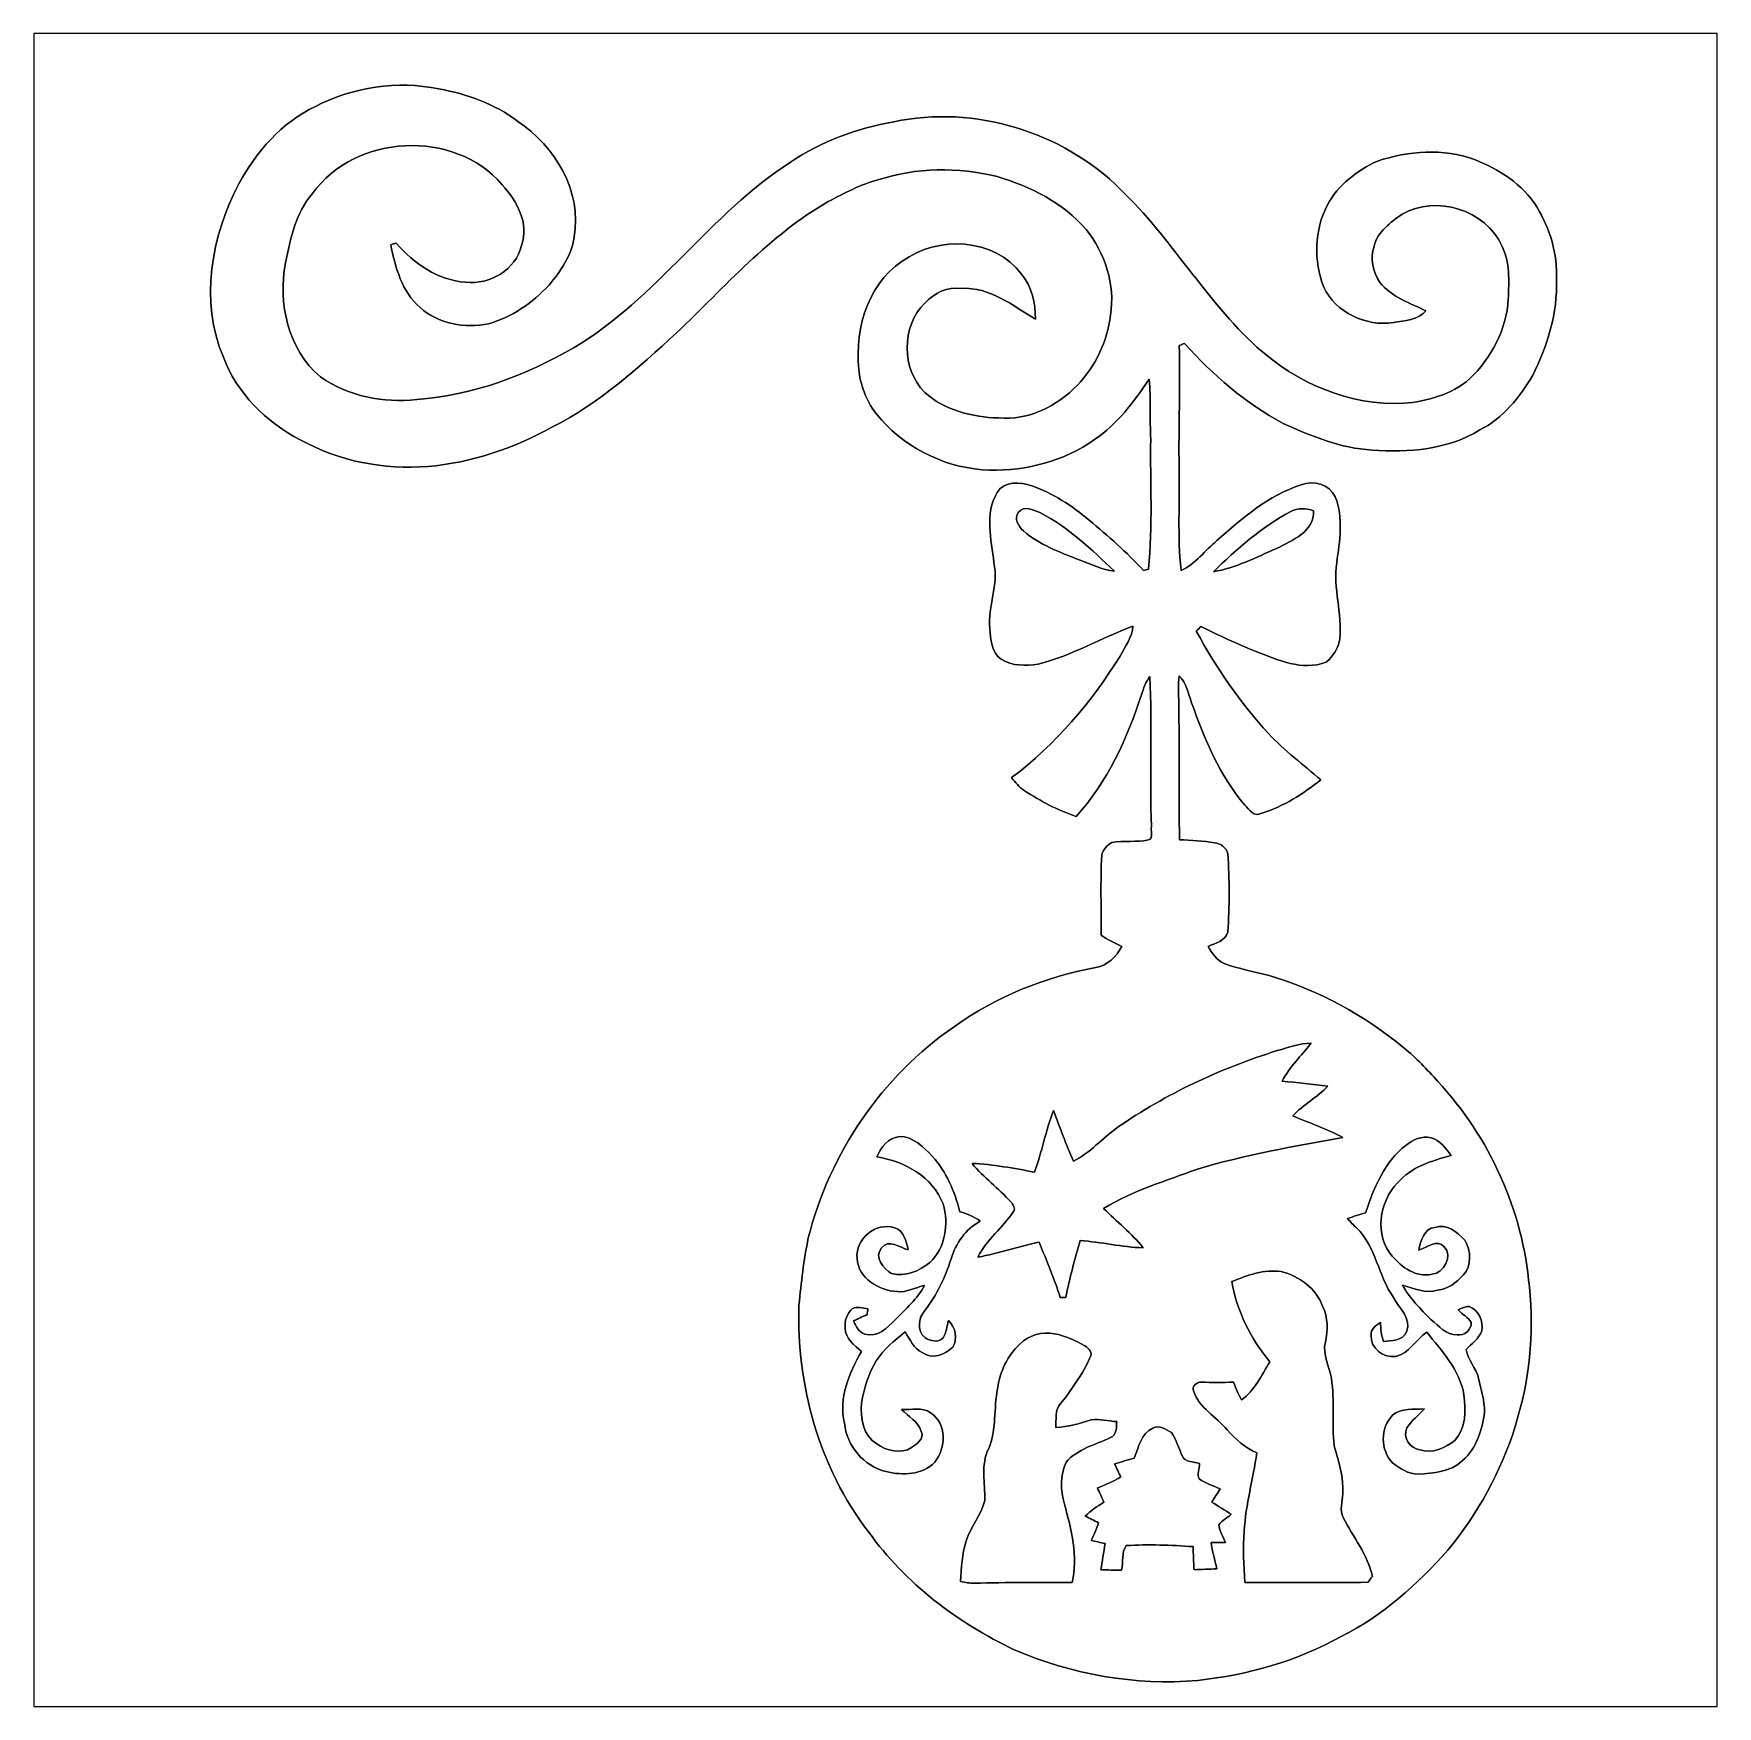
# Model space of a CAD drawing. Header units: centimetres. Extents: x -16.8 to 16.8, y -16.7 to 16.7.
import ezdxf

# ---------------------------------------------------------------- set-up
doc = ezdxf.new("R2010")
doc.units = ezdxf.units.CM
doc.header["$MEASUREMENT"] = 0
doc.layers.add('Layer 1', color=7, linetype='Continuous')

msp = doc.modelspace()

# ---------------------------------------------------------------- linework, layer by layer
at = {"layer": 'Layer 1', "color": 7}
for points, knots in [([(-16.77458, 16.66875), (-16.77458, 16.66875), (16.77458, 16.66875), (16.77458, 16.66875), (16.77458, 16.66875), (16.77458, 16.66875), (16.77458, -16.66875), (16.77458, -16.66875), (16.77458, -16.66875), (16.77458, -16.66875), (-16.77458, -16.66875), (-16.77458, -16.66875), (-16.77458, -16.66875), (-16.77458, -16.66875), (-16.77458, 16.66875), (-16.77458, 16.66875), (-16.77458, 16.66875), (-16.77458, 16.66875), (-16.77458, 16.66875), (-16.77458, 16.66875)], [0, 0, 0, 0, 0.16666667, 0.16666667, 0.16666667, 0.16666667, 0.33333333, 0.33333333, 0.33333333, 0.33333333, 0.5, 0.5, 0.5, 0.5, 0.66666667, 0.66666667, 0.66666667, 0.66666667, 1, 1, 1, 1]), ([(-11.16189, 15.21813), (-11.8304, 14.89922), (-12.33946, 14.3196), (-12.68871, 13.67719), (-12.68871, 13.67719), (-13.23693, 12.6298), (-13.46906, 11.33828), (-12.99457, 10.22068), (-12.99457, 10.22068), (-12.72328, 9.49995), (-12.14226, 8.92034), (-11.46104, 8.57567), (-11.46104, 8.57567), (-10.69799, 8.13999), (-9.79241, 7.98089), (-8.92175, 8.04122), (-8.92175, 8.04122), (-8.04721, 8.11495), (-7.20125, 8.40881), (-6.43537, 8.83144), (-6.43537, 8.83144), (-5.50439, 9.29887), (-4.72863, 10.00725), (-3.96522, 10.70292), (-3.96522, 10.70292), (-3.00355, 11.62438), (-2.10961, 12.65132), (-0.94121, 13.32195), (-0.94121, 13.32195), (-0.62124, 13.48599), (-0.30445, 13.66414), (0.04727, 13.75269), (0.04727, 13.75269), (0.80998, 14.00881), (1.64359, 14.00775), (2.42182, 13.82254), (2.42182, 13.82254), (3.08434, 13.62745), (3.73592, 13.29584), (4.19594, 12.76879), (4.19594, 12.76879), (4.57129, 12.29289), (4.78472, 11.6653), (4.68066, 11.05853), (4.68066, 11.05853), (4.62209, 10.53783), (4.38291, 10.04429), (4.02449, 9.66399), (4.02449, 9.66399), (3.62091, 9.24384), (3.04588, 8.95174), (2.4511, 9.01065), (2.4511, 9.01065), (1.93111, 9.0237), (1.37548, 9.16234), (0.98072, 9.51865), (0.98072, 9.51865), (0.51576, 9.98396), (0.51153, 10.82887), (0.98072, 11.29559), (0.98072, 11.29559), (1.16558, 11.49703), (1.43122, 11.63426), (1.71132, 11.59087), (1.71132, 11.59087), (2.27647, 11.62826), (2.73085, 11.24867), (3.18594, 10.9788), (3.18594, 10.9788), (3.18558, 11.29559), (3.11926, 11.62544), (2.91183, 11.8745), (2.91183, 11.8745), (2.37137, 12.60228), (1.23437, 12.65167), (0.5334, 12.13309), (0.5334, 12.13309), (-0.20708, 11.64343), (-0.44591, 10.64824), (-0.30903, 9.81392), (-0.30903, 9.81392), (-0.24483, 9.50277), (-0.10548, 9.20221), (0.11959, 8.97467), (0.11959, 8.97467), (0.6604, 8.35872), (1.46015, 8.00171), (2.27471, 7.96572), (2.27471, 7.96572), (3.00919, 7.95937), (3.76555, 8.14387), (4.36421, 8.58273), (4.36421, 8.58273), (4.82459, 8.88189), (5.14526, 9.33591), (5.45253, 9.77935), (5.45253, 9.77935), (5.49134, 9.38459), (5.46312, 8.98631), (5.48393, 8.59014), (5.48393, 8.59014), (5.47194, 7.72724), (5.52768, 6.85941), (5.44124, 5.99899), (5.44124, 5.99899), (5.41584, 5.99158), (5.36504, 5.97676), (5.33964, 5.96935), (5.33964, 5.96935), (5.01086, 6.3373), (4.63127, 6.65374), (4.25732, 6.97371), (4.25732, 6.97371), (3.91442, 7.25664), (3.5366, 7.51311), (3.11185, 7.65528), (3.11185, 7.65528), (2.88713, 7.73254), (2.56681, 7.76323), (2.42641, 7.52369), (2.42641, 7.52369), (2.16958, 7.09542), (2.30928, 6.58671), (2.35867, 6.12563), (2.35867, 6.12563), (2.46204, 5.68643), (2.23273, 5.25674), (2.28036, 4.81577), (2.28036, 4.81577), (2.29623, 4.6041), (2.30752, 4.33246), (2.50613, 4.20194), (2.50613, 4.20194), (2.72027, 4.05589), (2.99297, 4.07176), (3.23921, 4.1021), (3.23921, 4.1021), (3.90208, 4.26826), (4.49545, 4.61962), (5.12974, 4.86269), (5.12974, 4.86269), (5.11669, 4.63832), (4.9724, 4.45523), (4.87327, 4.26332), (4.87327, 4.26332), (4.30354, 3.33692), (3.58316, 2.49731), (2.71286, 1.84044), (2.71286, 1.84044), (2.78306, 1.74378), (2.8635, 1.65312), (2.96439, 1.58679), (2.96439, 1.58679), (3.2833, 1.36878), (3.63255, 1.19521), (3.99627, 1.06609), (3.99627, 1.06609), (4.6288, 1.7526), (5.00733, 2.61691), (5.29872, 3.49179), (5.29872, 3.49179), (5.34035, 3.61985), (5.38868, 3.74685), (5.46523, 3.85868), (5.46523, 3.85868), (5.51603, 2.86103), (5.46276, 1.86126), (5.4991, 0.86289), (5.4991, 0.86289), (5.4737, 0.79834), (5.54567, 0.63641), (5.43983, 0.59796), (5.43983, 0.59796), (5.19889, 0.54822), (4.94736, 0.59196), (4.70747, 0.54645), (4.70747, 0.54645), (4.6168, 0.49354), (4.52649, 0.40428), (4.50815, 0.29598), (4.50815, 0.29598), (4.47851, -0.23566), (4.5025, -0.7687), (4.49404, -1.30104), (4.49404, -1.30104), (4.62668, -1.38536), (4.76532, -1.4605), (4.90961, -1.524), (4.90961, -1.524), (4.79919, -1.72579), (4.62562, -1.90324), (4.38961, -1.94592), (4.38961, -1.94592), (3.38102, -2.13043), (2.40277, -2.5206), (1.57021, -3.12279), (1.57021, -3.12279), (0.13088, -4.11127), (-0.91652, -5.64127), (-1.33879, -7.3339), (-1.33879, -7.3339), (-1.4291, -7.77522), (-1.48202, -8.22325), (-1.52541, -8.67163), (-1.52541, -8.67163), (-1.5748, -10.27218), (-1.12219, -11.9126), (-0.13935, -13.19107), (-0.13935, -13.19107), (0.59655, -14.21694), (1.63124, -15.00364), (2.76578, -15.54304), (2.76578, -15.54304), (3.91195, -16.03128), (5.17772, -16.26411), (6.42197, -16.15087), (6.42197, -16.15087), (7.41856, -16.04927), (8.40211, -15.76105), (9.28158, -15.27669), (9.28158, -15.27669), (10.1032, -14.86606), (10.79747, -14.23741), (11.40319, -13.55478), (11.40319, -13.55478), (12.60722, -12.11227), (13.23481, -10.18399), (13.02879, -8.30792), (13.02879, -8.30792), (12.90073, -6.7885), (12.23786, -5.32906), (11.20387, -4.21217), (11.20387, -4.21217), (10.98938, -3.98004), (10.77842, -3.74262), (10.53006, -3.54577), (10.53006, -3.54577), (9.74019, -2.89842), (8.82791, -2.39078), (7.84507, -2.10573), (7.84507, -2.10573), (7.54697, -2.02001), (7.23865, -1.97309), (6.9469, -1.86655), (6.9469, -1.86655), (6.79768, -1.80128), (6.70842, -1.65594), (6.62728, -1.52224), (6.62728, -1.52224), (6.77051, -1.45627), (6.97547, -1.41499), (7.01922, -1.2386), (7.01922, -1.2386), (7.05767, -0.72002), (7.05767, -0.1972), (7.01851, 0.32103), (7.01851, 0.32103), (6.99523, 0.44274), (6.87634, 0.53058), (6.75605, 0.54187), (6.75605, 0.54187), (6.52533, 0.58526), (6.29038, 0.58737), (6.05825, 0.6036), (6.05825, 0.6036), (6.03885, 1.51377), (6.06072, 2.42429), (6.04238, 3.33446), (6.04238, 3.33446), (6.04132, 3.51226), (6.0258, 3.69076), (6.05402, 3.86715), (6.05402, 3.86715), (6.19725, 3.72357), (6.23041, 3.5179), (6.29885, 3.33446), (6.29885, 3.33446), (6.55038, 2.60844), (6.85871, 1.88383), (7.35965, 1.29152), (7.35965, 1.29152), (7.4489, 1.20262), (7.53992, 1.0481), (7.69796, 1.12995), (7.69796, 1.12995), (8.13259, 1.26577), (8.51888, 1.52047), (8.87589, 1.7974), (8.87589, 1.7974), (8.52311, 2.09726), (8.14846, 2.37631), (7.83237, 2.71745), (7.83237, 2.71745), (7.27146, 3.33728), (6.78533, 4.02484), (6.39304, 4.76321), (6.39304, 4.76321), (6.42444, 4.79354), (6.45619, 4.82388), (6.48794, 4.85422), (6.48794, 4.85422), (6.83966, 4.67184), (7.20196, 4.51132), (7.56744, 4.35892), (7.56744, 4.35892), (8.01229, 4.19135), (8.50124, 3.95781), (8.98066, 4.14267), (8.98066, 4.14267), (9.11931, 4.25909), (9.2269, 4.4256), (9.25266, 4.60834), (9.25266, 4.60834), (9.30663, 5.11704), (9.11154, 5.61516), (9.18986, 6.12387), (9.18986, 6.12387), (9.24913, 6.55532), (9.32956, 7.02134), (9.16093, 7.43902), (9.16093, 7.43902), (9.04663, 7.68667), (8.72631, 7.78263), (8.48148, 7.67574), (8.48148, 7.67574), (7.83202, 7.46901), (7.30567, 7.01005), (6.80297, 6.56696), (6.80297, 6.56696), (6.56484, 6.37011), (6.37787, 6.09812), (6.08753, 5.97147), (6.08753, 5.97147), (6.01768, 6.65374), (6.06213, 7.34131), (6.04979, 8.02569), (6.04979, 8.02569), (6.03673, 8.83497), (6.0773, 9.64353), (6.0519, 10.45245), (6.0519, 10.45245), (6.08683, 10.46692), (6.12175, 10.48103), (6.15738, 10.49514), (6.15738, 10.49514), (6.72183, 9.86402), (7.37411, 9.30381), (8.12306, 8.90235), (8.12306, 8.90235), (8.68398, 8.64729), (9.27029, 8.40387), (9.89365, 8.36859), (9.89365, 8.36859), (10.62567, 8.31603), (11.40389, 8.37988), (12.04524, 8.7697), (12.04524, 8.7697), (12.5035, 9.0103), (12.84499, 9.42234), (13.09934, 9.86472), (13.09934, 9.86472), (13.38651, 10.45457), (13.59535, 11.10227), (13.56854, 11.76549), (13.56854, 11.76549), (13.59606, 12.27667), (13.44048, 12.78184), (13.17801, 13.21576), (13.17801, 13.21576), (12.89403, 13.66873), (12.42448, 13.96824), (11.93624, 14.16015), (11.93624, 14.16015), (11.31464, 14.39369), (10.62143, 14.32877), (10.0009, 14.1284), (10.0009, 14.1284), (9.59767, 13.93896), (9.21526, 13.65673), (9.00395, 13.25457), (9.00395, 13.25457), (8.74607, 12.75433), (8.72455, 12.13838), (8.93198, 11.61732), (8.93198, 11.61732), (9.16869, 11.10756), (9.77406, 10.83134), (10.32051, 10.9093), (10.32051, 10.9093), (10.53747, 10.95446), (10.81334, 10.96081), (10.96927, 11.1446), (10.96927, 11.1446), (10.64895, 11.303), (10.27994, 11.41695), (10.0524, 11.70975), (10.0524, 11.70975), (9.91588, 11.9186), (9.84356, 12.19412), (9.93457, 12.43436), (9.93457, 12.43436), (10.00478, 12.72505), (10.26372, 12.90955), (10.49443, 13.07006), (10.49443, 13.07006), (11.17635, 13.45636), (12.15108, 13.16249), (12.48057, 12.44212), (12.48057, 12.44212), (12.64638, 12.11404), (12.61992, 11.73374), (12.60898, 11.37744), (12.60898, 11.37744), (12.57406, 10.77242), (12.27208, 10.20163), (11.83675, 9.78817), (11.83675, 9.78817), (11.47762, 9.4742), (10.99291, 9.33979), (10.52618, 9.30204), (10.52618, 9.30204), (9.44633, 9.24666), (8.39152, 9.70774), (7.59954, 10.42317), (7.59954, 10.42317), (6.57401, 11.36227), (5.88716, 12.60263), (4.88456, 13.56325), (4.88456, 13.56325), (3.72463, 14.71965), (1.96991, 15.25235), (0.36513, 14.91297), (0.36513, 14.91297), (-0.36266, 14.78033), (-1.07456, 14.52351), (-1.69051, 14.10935), (-1.69051, 14.10935), (-3.29847, 13.08029), (-4.35786, 11.39437), (-6.00428, 10.41329), (-6.00428, 10.41329), (-6.96207, 9.85979), (-8.02675, 9.45515), (-9.13836, 9.3786), (-9.13836, 9.3786), (-9.80405, 9.30063), (-10.50502, 9.44104), (-11.05888, 9.82592), (-11.05888, 9.82592), (-11.70905, 10.3699), (-11.90943, 11.29665), (-11.75597, 12.10381), (-11.75597, 12.10381), (-11.66142, 12.58464), (-11.55136, 13.09899), (-11.22116, 13.4807), (-11.22116, 13.4807), (-10.37167, 14.67097), (-8.39258, 14.77716), (-7.43938, 13.65779), (-7.43938, 13.65779), (-7.14693, 13.33888), (-6.89963, 12.89191), (-7.05203, 12.44917), (-7.05203, 12.44917), (-7.16809, 11.96481), (-7.68632, 11.65648), (-8.16892, 11.71575), (-8.16892, 11.71575), (-8.7189, 11.75032), (-9.19762, 12.09252), (-9.55111, 12.49609), (-9.55111, 12.49609), (-9.58744, 12.48516), (-9.62413, 12.47387), (-9.66047, 12.46293), (-9.66047, 12.46293), (-9.56663, 12.01314), (-9.44033, 11.52102), (-9.0738, 11.21128), (-9.0738, 11.21128), (-8.71326, 10.8839), (-8.18021, 10.78865), (-7.71278, 10.88778), (-7.71278, 10.88778), (-7.24394, 11.01372), (-6.83613, 11.30759), (-6.50558, 11.65578), (-6.50558, 11.65578), (-6.27944, 11.93588), (-6.05543, 12.24315), (-6.0071, 12.61039), (-6.0071, 12.61039), (-5.83424, 13.52832), (-6.3881, 14.42332), (-7.12964, 14.92074), (-7.12964, 14.92074), (-7.58508, 15.26963), (-8.14105, 15.46613), (-8.70091, 15.56808), (-8.70091, 15.56808), (-9.52923, 15.742), (-10.41188, 15.60407), (-11.16189, 15.21813)], [0, 0, 0, 0, 0.00787402, 0.00787402, 0.00787402, 0.00787402, 0.01574803, 0.01574803, 0.01574803, 0.01574803, 0.02362205, 0.02362205, 0.02362205, 0.02362205, 0.03149606, 0.03149606, 0.03149606, 0.03149606, 0.03937008, 0.03937008, 0.03937008, 0.03937008, 0.04724409, 0.04724409, 0.04724409, 0.04724409, 0.05511811, 0.05511811, 0.05511811, 0.05511811, 0.06299213, 0.06299213, 0.06299213, 0.06299213, 0.07086614, 0.07086614, 0.07086614, 0.07086614, 0.07874016, 0.07874016, 0.07874016, 0.07874016, 0.08661417, 0.08661417, 0.08661417, 0.08661417, 0.09448819, 0.09448819, 0.09448819, 0.09448819, 0.1023622, 0.1023622, 0.1023622, 0.1023622, 0.11023622, 0.11023622, 0.11023622, 0.11023622, 0.11811024, 0.11811024, 0.11811024, 0.11811024, 0.12598425, 0.12598425, 0.12598425, 0.12598425, 0.13385827, 0.13385827, 0.13385827, 0.13385827, 0.14173228, 0.14173228, 0.14173228, 0.14173228, 0.1496063, 0.1496063, 0.1496063, 0.1496063, 0.15748031, 0.15748031, 0.15748031, 0.15748031, 0.16535433, 0.16535433, 0.16535433, 0.16535433, 0.17322835, 0.17322835, 0.17322835, 0.17322835, 0.18110236, 0.18110236, 0.18110236, 0.18110236, 0.18897638, 0.18897638, 0.18897638, 0.18897638, 0.19685039, 0.19685039, 0.19685039, 0.19685039, 0.20472441, 0.20472441, 0.20472441, 0.20472441, 0.21259843, 0.21259843, 0.21259843, 0.21259843, 0.22047244, 0.22047244, 0.22047244, 0.22047244, 0.22834646, 0.22834646, 0.22834646, 0.22834646, 0.23622047, 0.23622047, 0.23622047, 0.23622047, 0.24409449, 0.24409449, 0.24409449, 0.24409449, 0.2519685, 0.2519685, 0.2519685, 0.2519685, 0.25984252, 0.25984252, 0.25984252, 0.25984252, 0.26771654, 0.26771654, 0.26771654, 0.26771654, 0.27559055, 0.27559055, 0.27559055, 0.27559055, 0.28346457, 0.28346457, 0.28346457, 0.28346457, 0.29133858, 0.29133858, 0.29133858, 0.29133858, 0.2992126, 0.2992126, 0.2992126, 0.2992126, 0.30708661, 0.30708661, 0.30708661, 0.30708661, 0.31496063, 0.31496063, 0.31496063, 0.31496063, 0.32283465, 0.32283465, 0.32283465, 0.32283465, 0.33070866, 0.33070866, 0.33070866, 0.33070866, 0.33858268, 0.33858268, 0.33858268, 0.33858268, 0.34645669, 0.34645669, 0.34645669, 0.34645669, 0.35433071, 0.35433071, 0.35433071, 0.35433071, 0.36220472, 0.36220472, 0.36220472, 0.36220472, 0.37007874, 0.37007874, 0.37007874, 0.37007874, 0.37795276, 0.37795276, 0.37795276, 0.37795276, 0.38582677, 0.38582677, 0.38582677, 0.38582677, 0.39370079, 0.39370079, 0.39370079, 0.39370079, 0.4015748, 0.4015748, 0.4015748, 0.4015748, 0.40944882, 0.40944882, 0.40944882, 0.40944882, 0.41732283, 0.41732283, 0.41732283, 0.41732283, 0.42519685, 0.42519685, 0.42519685, 0.42519685, 0.43307087, 0.43307087, 0.43307087, 0.43307087, 0.44094488, 0.44094488, 0.44094488, 0.44094488, 0.4488189, 0.4488189, 0.4488189, 0.4488189, 0.45669291, 0.45669291, 0.45669291, 0.45669291, 0.46456693, 0.46456693, 0.46456693, 0.46456693, 0.47244094, 0.47244094, 0.47244094, 0.47244094, 0.48031496, 0.48031496, 0.48031496, 0.48031496, 0.48818898, 0.48818898, 0.48818898, 0.48818898, 0.49606299, 0.49606299, 0.49606299, 0.49606299, 0.50393701, 0.50393701, 0.50393701, 0.50393701, 0.51181102, 0.51181102, 0.51181102, 0.51181102, 0.51968504, 0.51968504, 0.51968504, 0.51968504, 0.52755906, 0.52755906, 0.52755906, 0.52755906, 0.53543307, 0.53543307, 0.53543307, 0.53543307, 0.54330709, 0.54330709, 0.54330709, 0.54330709, 0.5511811, 0.5511811, 0.5511811, 0.5511811, 0.55905512, 0.55905512, 0.55905512, 0.55905512, 0.56692913, 0.56692913, 0.56692913, 0.56692913, 0.57480315, 0.57480315, 0.57480315, 0.57480315, 0.58267717, 0.58267717, 0.58267717, 0.58267717, 0.59055118, 0.59055118, 0.59055118, 0.59055118, 0.5984252, 0.5984252, 0.5984252, 0.5984252, 0.60629921, 0.60629921, 0.60629921, 0.60629921, 0.61417323, 0.61417323, 0.61417323, 0.61417323, 0.62204724, 0.62204724, 0.62204724, 0.62204724, 0.62992126, 0.62992126, 0.62992126, 0.62992126, 0.63779528, 0.63779528, 0.63779528, 0.63779528, 0.64566929, 0.64566929, 0.64566929, 0.64566929, 0.65354331, 0.65354331, 0.65354331, 0.65354331, 0.66141732, 0.66141732, 0.66141732, 0.66141732, 0.66929134, 0.66929134, 0.66929134, 0.66929134, 0.67716535, 0.67716535, 0.67716535, 0.67716535, 0.68503937, 0.68503937, 0.68503937, 0.68503937, 0.69291339, 0.69291339, 0.69291339, 0.69291339, 0.7007874, 0.7007874, 0.7007874, 0.7007874, 0.70866142, 0.70866142, 0.70866142, 0.70866142, 0.71653543, 0.71653543, 0.71653543, 0.71653543, 0.72440945, 0.72440945, 0.72440945, 0.72440945, 0.73228346, 0.73228346, 0.73228346, 0.73228346, 0.74015748, 0.74015748, 0.74015748, 0.74015748, 0.7480315, 0.7480315, 0.7480315, 0.7480315, 0.75590551, 0.75590551, 0.75590551, 0.75590551, 0.76377953, 0.76377953, 0.76377953, 0.76377953, 0.77165354, 0.77165354, 0.77165354, 0.77165354, 0.77952756, 0.77952756, 0.77952756, 0.77952756, 0.78740157, 0.78740157, 0.78740157, 0.78740157, 0.79527559, 0.79527559, 0.79527559, 0.79527559, 0.80314961, 0.80314961, 0.80314961, 0.80314961, 0.81102362, 0.81102362, 0.81102362, 0.81102362, 0.81889764, 0.81889764, 0.81889764, 0.81889764, 0.82677165, 0.82677165, 0.82677165, 0.82677165, 0.83464567, 0.83464567, 0.83464567, 0.83464567, 0.84251969, 0.84251969, 0.84251969, 0.84251969, 0.8503937, 0.8503937, 0.8503937, 0.8503937, 0.85826772, 0.85826772, 0.85826772, 0.85826772, 0.86614173, 0.86614173, 0.86614173, 0.86614173, 0.87401575, 0.87401575, 0.87401575, 0.87401575, 0.88188976, 0.88188976, 0.88188976, 0.88188976, 0.88976378, 0.88976378, 0.88976378, 0.88976378, 0.8976378, 0.8976378, 0.8976378, 0.8976378, 0.90551181, 0.90551181, 0.90551181, 0.90551181, 0.91338583, 0.91338583, 0.91338583, 0.91338583, 0.92125984, 0.92125984, 0.92125984, 0.92125984, 0.92913386, 0.92913386, 0.92913386, 0.92913386, 0.93700787, 0.93700787, 0.93700787, 0.93700787, 0.94488189, 0.94488189, 0.94488189, 0.94488189, 0.95275591, 0.95275591, 0.95275591, 0.95275591, 0.96062992, 0.96062992, 0.96062992, 0.96062992, 0.96850394, 0.96850394, 0.96850394, 0.96850394, 0.97637795, 0.97637795, 0.97637795, 0.97637795, 0.98425197, 0.98425197, 0.98425197, 0.98425197, 1, 1, 1, 1]), ([(2.85009, 7.13317), (2.95945, 7.26899), (3.14254, 7.17232), (3.27554, 7.12329), (3.27554, 7.12329), (3.84492, 6.83824), (4.30212, 6.38492), (4.76074, 5.95418), (4.76074, 5.95418), (4.51167, 5.97535), (4.29084, 6.10235), (4.05836, 6.18102), (4.05836, 6.18102), (3.67136, 6.33518), (3.26637, 6.48017), (2.94746, 6.75816), (2.94746, 6.75816), (2.84903, 6.84953), (2.74708, 7.00758), (2.85009, 7.13317)], [0, 0, 0, 0, 0.16666667, 0.16666667, 0.16666667, 0.16666667, 0.33333333, 0.33333333, 0.33333333, 0.33333333, 0.5, 0.5, 0.5, 0.5, 0.66666667, 0.66666667, 0.66666667, 0.66666667, 1, 1, 1, 1]), ([(8.27334, 7.1434), (8.4134, 7.22842), (8.58132, 7.20584), (8.73054, 7.16174), (8.73054, 7.16174), (8.74289, 6.73594), (8.2998, 6.56837), (7.99006, 6.40503), (7.99006, 6.40503), (7.57908, 6.23429), (7.17726, 6.01733), (6.73453, 5.94431), (6.73453, 5.94431), (7.19737, 6.40151), (7.69655, 6.83577), (8.27334, 7.1434)], [0, 0, 0, 0, 0.2, 0.2, 0.2, 0.2, 0.4, 0.4, 0.4, 0.4, 0.6, 0.6, 0.6, 0.6, 1, 1, 1, 1]), ([(8.00594, -3.6001), (8.22713, -3.54013), (8.44656, -3.44911), (8.67939, -3.45264), (8.67939, -3.45264), (8.48642, -3.70311), (8.25077, -3.92395), (8.10048, -4.20582), (8.10048, -4.20582), (8.40387, -4.24427), (8.70938, -4.26438), (9.01241, -4.30847), (9.01241, -4.30847), (8.80216, -4.53214), (8.52487, -4.67924), (8.31286, -4.90079), (8.31286, -4.90079), (8.64694, -5.04331), (8.99442, -5.15832), (9.31404, -5.33329), (9.31404, -5.33329), (8.34072, -5.50474), (7.36494, -5.67655), (6.41667, -5.96018), (6.41667, -5.96018), (5.78626, -6.20183), (5.12339, -6.38739), (4.54589, -6.74476), (4.54589, -6.74476), (4.80554, -7.00934), (5.10187, -7.23935), (5.33576, -7.52898), (5.33576, -7.52898), (4.91208, -7.52052), (4.49933, -7.41186), (4.07741, -7.3854), (4.07741, -7.3854), (3.96699, -7.75864), (3.87103, -8.13647), (3.79166, -8.51747), (3.79166, -8.51747), (3.76449, -8.51817), (3.71016, -8.51958), (3.683, -8.52029), (3.683, -8.52029), (3.56129, -8.14564), (3.40642, -7.78298), (3.26214, -7.4168), (3.26214, -7.4168), (2.8508, -7.50182), (2.45428, -7.64857), (2.03835, -7.71349), (2.03835, -7.71349), (2.21439, -7.36741), (2.53577, -7.12717), (2.7499, -6.80861), (2.7499, -6.80861), (2.79576, -6.74158), (2.74038, -6.66785), (2.69804, -6.61635), (2.69804, -6.61635), (2.45392, -6.34682), (2.15336, -6.13198), (1.92511, -5.848), (1.92511, -5.848), (2.34421, -5.86669), (2.75696, -5.94572), (3.16865, -6.02121), (3.16865, -6.02121), (3.31682, -5.61904), (3.39266, -5.19395), (3.54683, -4.7939), (3.54683, -4.7939), (3.67736, -5.13221), (3.79412, -5.47582), (3.94758, -5.80531), (3.94758, -5.80531), (4.27743, -5.63951), (4.51697, -5.34529), (4.81612, -5.13503), (4.81612, -5.13503), (5.78908, -4.45735), (6.87634, -3.95464), (8.00594, -3.6001)], [0, 0, 0, 0, 0.04545455, 0.04545455, 0.04545455, 0.04545455, 0.09090909, 0.09090909, 0.09090909, 0.09090909, 0.13636364, 0.13636364, 0.13636364, 0.13636364, 0.18181818, 0.18181818, 0.18181818, 0.18181818, 0.22727273, 0.22727273, 0.22727273, 0.22727273, 0.27272727, 0.27272727, 0.27272727, 0.27272727, 0.31818182, 0.31818182, 0.31818182, 0.31818182, 0.36363636, 0.36363636, 0.36363636, 0.36363636, 0.40909091, 0.40909091, 0.40909091, 0.40909091, 0.45454545, 0.45454545, 0.45454545, 0.45454545, 0.5, 0.5, 0.5, 0.5, 0.54545455, 0.54545455, 0.54545455, 0.54545455, 0.59090909, 0.59090909, 0.59090909, 0.59090909, 0.63636364, 0.63636364, 0.63636364, 0.63636364, 0.68181818, 0.68181818, 0.68181818, 0.68181818, 0.72727273, 0.72727273, 0.72727273, 0.72727273, 0.77272727, 0.77272727, 0.77272727, 0.77272727, 0.81818182, 0.81818182, 0.81818182, 0.81818182, 0.86363636, 0.86363636, 0.86363636, 0.86363636, 0.90909091, 0.90909091, 0.90909091, 0.90909091, 1, 1, 1, 1]), ([(0.02858, -5.71923), (0.10478, -5.52626), (0.25682, -5.33647), (0.4759, -5.31248), (0.4759, -5.31248), (0.75353, -5.31001), (0.95638, -5.5245), (1.13418, -5.70936), (1.13418, -5.70936), (1.41711, -6.01768), (1.57656, -6.41315), (1.68346, -6.81214), (1.68346, -6.81214), (1.82774, -6.85236), (1.96956, -6.90704), (2.0888, -6.99911), (2.0888, -6.99911), (1.79352, -7.15151), (1.60514, -7.44044), (1.50495, -7.75018), (1.50495, -7.75018), (1.39277, -8.12059), (1.21814, -8.47019), (0.98531, -8.77958), (0.98531, -8.77958), (0.85055, -8.92845), (0.82479, -9.18034), (0.98213, -9.31933), (0.98213, -9.31933), (1.08867, -9.38283), (1.2573, -9.43469), (1.34796, -9.32251), (1.34796, -9.32251), (1.4164, -9.22161), (1.41887, -9.09426), (1.45274, -8.98066), (1.45274, -8.98066), (1.59773, -9.11401), (1.64253, -9.34261), (1.53952, -9.51301), (1.53952, -9.51301), (1.38748, -9.66011), (1.11654, -9.76242), (0.93204, -9.61602), (0.93204, -9.61602), (0.75847, -9.53699), (0.68897, -9.35214), (0.58843, -9.20503), (0.58843, -9.20503), (0.375, -9.37472), (0.16404, -9.55604), (0.01023, -9.78323), (0.01023, -9.78323), (-0.1397, -10.04076), (-0.22543, -10.33286), (-0.27869, -10.62461), (-0.27869, -10.62461), (-0.30198, -10.91318), (-0.25365, -11.28148), (0.02646, -11.43741), (0.02646, -11.43741), (0.21943, -11.57676), (0.50553, -11.65084), (0.7172, -11.51149), (0.7172, -11.51149), (0.81986, -11.44623), (0.97896, -11.33158), (0.91158, -11.19011), (0.91158, -11.19011), (0.84455, -10.99397), (0.65652, -10.89025), (0.51929, -10.7502), (0.51929, -10.7502), (0.70838, -10.76466), (0.93204, -10.69552), (1.0982, -10.8204), (1.0982, -10.8204), (1.42487, -11.02431), (1.40758, -11.5249), (1.18075, -11.79936), (1.18075, -11.79936), (0.9398, -12.06359), (0.53375, -12.07064), (0.21026, -11.98986), (0.21026, -11.98986), (-0.23671, -11.88473), (-0.56938, -11.47692), (-0.61983, -11.02572), (-0.61983, -11.02572), (-0.73519, -10.5223), (-0.52881, -10.02418), (-0.27693, -9.59803), (-0.27693, -9.59803), (-0.4191, -9.4742), (-0.60184, -9.33909), (-0.60537, -9.13024), (-0.60537, -9.13024), (-0.61736, -8.98913), (-0.57291, -8.83638), (-0.46284, -8.74324), (-0.46284, -8.74324), (-0.36689, -8.68821), (-0.254, -8.73725), (-0.15275, -8.74783), (-0.15275, -8.74783), (-0.15628, -8.77641), (-0.16369, -8.8332), (-0.16757, -8.86143), (-0.16757, -8.86143), (-0.25929, -8.90199), (-0.34996, -8.94468), (-0.43956, -8.98984), (-0.43956, -8.98984), (-0.38806, -9.09144), (-0.33514, -9.21314), (-0.21555, -9.24913), (-0.21555, -9.24913), (0.03845, -9.32886), (0.23107, -9.12354), (0.39299, -8.96549), (0.39299, -8.96549), (0.60007, -8.74818), (0.83573, -8.5471), (0.97719, -8.27828), (0.97719, -8.27828), (0.79516, -8.32167), (0.62548, -8.42116), (0.43109, -8.40387), (0.43109, -8.40387), (0.0695, -8.38306), (-0.34396, -8.14317), (-0.36724, -7.741), (-0.36724, -7.741), (-0.40746, -7.35083), (0.01023, -7.01146), (0.38312, -7.12999), (0.38312, -7.12999), (0.57115, -7.19032), (0.60642, -7.40234), (0.65229, -7.56955), (0.65229, -7.56955), (0.48648, -7.52475), (0.25647, -7.34519), (0.12277, -7.53181), (0.12277, -7.53181), (-0.04163, -7.70855), (0.15804, -7.95232), (0.32209, -8.04016), (0.32209, -8.04016), (0.59725, -8.11883), (0.87312, -7.99147), (1.08409, -7.82214), (1.08409, -7.82214), (1.39665, -7.52898), (1.46262, -7.0545), (1.3462, -6.65656), (1.3462, -6.65656), (1.13877, -6.1154), (0.57891, -5.80072), (0.02858, -5.71923)], [0, 0, 0, 0, 0.02439024, 0.02439024, 0.02439024, 0.02439024, 0.04878049, 0.04878049, 0.04878049, 0.04878049, 0.07317073, 0.07317073, 0.07317073, 0.07317073, 0.09756098, 0.09756098, 0.09756098, 0.09756098, 0.12195122, 0.12195122, 0.12195122, 0.12195122, 0.14634146, 0.14634146, 0.14634146, 0.14634146, 0.17073171, 0.17073171, 0.17073171, 0.17073171, 0.19512195, 0.19512195, 0.19512195, 0.19512195, 0.2195122, 0.2195122, 0.2195122, 0.2195122, 0.24390244, 0.24390244, 0.24390244, 0.24390244, 0.26829268, 0.26829268, 0.26829268, 0.26829268, 0.29268293, 0.29268293, 0.29268293, 0.29268293, 0.31707317, 0.31707317, 0.31707317, 0.31707317, 0.34146341, 0.34146341, 0.34146341, 0.34146341, 0.36585366, 0.36585366, 0.36585366, 0.36585366, 0.3902439, 0.3902439, 0.3902439, 0.3902439, 0.41463415, 0.41463415, 0.41463415, 0.41463415, 0.43902439, 0.43902439, 0.43902439, 0.43902439, 0.46341463, 0.46341463, 0.46341463, 0.46341463, 0.48780488, 0.48780488, 0.48780488, 0.48780488, 0.51219512, 0.51219512, 0.51219512, 0.51219512, 0.53658537, 0.53658537, 0.53658537, 0.53658537, 0.56097561, 0.56097561, 0.56097561, 0.56097561, 0.58536585, 0.58536585, 0.58536585, 0.58536585, 0.6097561, 0.6097561, 0.6097561, 0.6097561, 0.63414634, 0.63414634, 0.63414634, 0.63414634, 0.65853659, 0.65853659, 0.65853659, 0.65853659, 0.68292683, 0.68292683, 0.68292683, 0.68292683, 0.70731707, 0.70731707, 0.70731707, 0.70731707, 0.73170732, 0.73170732, 0.73170732, 0.73170732, 0.75609756, 0.75609756, 0.75609756, 0.75609756, 0.7804878, 0.7804878, 0.7804878, 0.7804878, 0.80487805, 0.80487805, 0.80487805, 0.80487805, 0.82926829, 0.82926829, 0.82926829, 0.82926829, 0.85365854, 0.85365854, 0.85365854, 0.85365854, 0.87804878, 0.87804878, 0.87804878, 0.87804878, 0.90243902, 0.90243902, 0.90243902, 0.90243902, 0.92682927, 0.92682927, 0.92682927, 0.92682927, 0.95121951, 0.95121951, 0.95121951, 0.95121951, 1, 1, 1, 1]), ([(10.56852, -5.48958), (10.70751, -5.37739), (10.88602, -5.29131), (11.06981, -5.33576), (11.06981, -5.33576), (11.24902, -5.38974), (11.36721, -5.54531), (11.47057, -5.69172), (11.47057, -5.69172), (11.08075, -5.79473), (10.67329, -5.92067), (10.39918, -6.23641), (10.39918, -6.23641), (10.03794, -6.6167), (9.93422, -7.28345), (10.29476, -7.69761), (10.29476, -7.69761), (10.49443, -7.91916), (10.76784, -8.12835), (11.08957, -8.05498), (11.08957, -8.05498), (11.32805, -8.03698), (11.51043, -7.69303), (11.33016, -7.50852), (11.33016, -7.50852), (11.19364, -7.34413), (10.98091, -7.53145), (10.82569, -7.5752), (10.82569, -7.5752), (10.8585, -7.39704), (10.9287, -7.14551), (11.1446, -7.12223), (11.1446, -7.12223), (11.38237, -7.04709), (11.59122, -7.21678), (11.74256, -7.37623), (11.74256, -7.37623), (11.86603, -7.58543), (11.88755, -7.88987), (11.71187, -8.07755), (11.71187, -8.07755), (11.57393, -8.22149), (11.40495, -8.35096), (11.20069, -8.37741), (11.20069, -8.37741), (10.96222, -8.44479), (10.72656, -8.33861), (10.50043, -8.27546), (10.50043, -8.27546), (10.64895, -8.53652), (10.86203, -8.75347), (11.07511, -8.96267), (11.07511, -8.96267), (11.22821, -9.08614), (11.37038, -9.27065), (11.59051, -9.26147), (11.59051, -9.26147), (11.73304, -9.29181), (11.88085, -9.16234), (11.87062, -9.01841), (11.87062, -9.01841), (11.80818, -8.91222), (11.69141, -8.85754), (11.61097, -8.76794), (11.61097, -8.76794), (11.67977, -8.73513), (11.75173, -8.69597), (11.83076, -8.70091), (11.83076, -8.70091), (12.0209, -8.76723), (12.11968, -8.99301), (12.07911, -9.18457), (12.07911, -9.18457), (12.02725, -9.34544), (11.88156, -9.43857), (11.7729, -9.55675), (11.7729, -9.55675), (11.80147, -9.76665), (11.96622, -9.92752), (12.01879, -10.13143), (12.01879, -10.13143), (12.06994, -10.35297), (12.13661, -10.57734), (12.13591, -10.80664), (12.13591, -10.80664), (12.0904, -11.16048), (11.97539, -11.52842), (11.69741, -11.76902), (11.69741, -11.76902), (11.46598, -11.99727), (11.1185, -12.02443), (10.81052, -12.04066), (10.81052, -12.04066), (10.61826, -12.04383), (10.44892, -11.9253), (10.30111, -11.81806), (10.30111, -11.81806), (10.06334, -11.56053), (10.05205, -11.12026), (10.30358, -10.86838), (10.30358, -10.86838), (10.47503, -10.71104), (10.7248, -10.76007), (10.93929, -10.74244), (10.93929, -10.74244), (10.82569, -10.87014), (10.67611, -10.96963), (10.59074, -11.12026), (10.59074, -11.12026), (10.49549, -11.31076), (10.65212, -11.52984), (10.84792, -11.55347), (10.84792, -11.55347), (11.09416, -11.64696), (11.35168, -11.5129), (11.54571, -11.36932), (11.54571, -11.36932), (11.7662, -11.12979), (11.76726, -10.76501), (11.72633, -10.46127), (11.72633, -10.46127), (11.63955, -9.96915), (11.29171, -9.58674), (10.9855, -9.2142), (10.9855, -9.2142), (10.76678, -9.36096), (10.63696, -9.62978), (10.36708, -9.69786), (10.36708, -9.69786), (10.12543, -9.72961), (9.85908, -9.53805), (9.87531, -9.27735), (9.87531, -9.27735), (9.85873, -9.15247), (9.97267, -9.07556), (10.06369, -9.01665), (10.06369, -9.01665), (10.06122, -9.14576), (10.08309, -9.27382), (10.12155, -9.39694), (10.12155, -9.39694), (10.27359, -9.37295), (10.51877, -9.39165), (10.5791, -9.20221), (10.5791, -9.20221), (10.68952, -8.9281), (10.43129, -8.73513), (10.31946, -8.51958), (10.31946, -8.51958), (10.01783, -8.08884), (9.97409, -7.51064), (9.58779, -7.13493), (9.58779, -7.13493), (9.525, -7.0739), (9.46326, -7.01216), (9.40682, -6.94549), (9.40682, -6.94549), (9.52429, -6.90598), (9.64318, -6.8707), (9.76207, -6.83613), (9.76207, -6.83613), (9.93246, -6.34259), (10.13707, -5.81519), (10.56852, -5.48958)], [0, 0, 0, 0, 0.02380952, 0.02380952, 0.02380952, 0.02380952, 0.04761905, 0.04761905, 0.04761905, 0.04761905, 0.07142857, 0.07142857, 0.07142857, 0.07142857, 0.0952381, 0.0952381, 0.0952381, 0.0952381, 0.11904762, 0.11904762, 0.11904762, 0.11904762, 0.14285714, 0.14285714, 0.14285714, 0.14285714, 0.16666667, 0.16666667, 0.16666667, 0.16666667, 0.19047619, 0.19047619, 0.19047619, 0.19047619, 0.21428571, 0.21428571, 0.21428571, 0.21428571, 0.23809524, 0.23809524, 0.23809524, 0.23809524, 0.26190476, 0.26190476, 0.26190476, 0.26190476, 0.28571429, 0.28571429, 0.28571429, 0.28571429, 0.30952381, 0.30952381, 0.30952381, 0.30952381, 0.33333333, 0.33333333, 0.33333333, 0.33333333, 0.35714286, 0.35714286, 0.35714286, 0.35714286, 0.38095238, 0.38095238, 0.38095238, 0.38095238, 0.4047619, 0.4047619, 0.4047619, 0.4047619, 0.42857143, 0.42857143, 0.42857143, 0.42857143, 0.45238095, 0.45238095, 0.45238095, 0.45238095, 0.47619048, 0.47619048, 0.47619048, 0.47619048, 0.5, 0.5, 0.5, 0.5, 0.52380952, 0.52380952, 0.52380952, 0.52380952, 0.54761905, 0.54761905, 0.54761905, 0.54761905, 0.57142857, 0.57142857, 0.57142857, 0.57142857, 0.5952381, 0.5952381, 0.5952381, 0.5952381, 0.61904762, 0.61904762, 0.61904762, 0.61904762, 0.64285714, 0.64285714, 0.64285714, 0.64285714, 0.66666667, 0.66666667, 0.66666667, 0.66666667, 0.69047619, 0.69047619, 0.69047619, 0.69047619, 0.71428571, 0.71428571, 0.71428571, 0.71428571, 0.73809524, 0.73809524, 0.73809524, 0.73809524, 0.76190476, 0.76190476, 0.76190476, 0.76190476, 0.78571429, 0.78571429, 0.78571429, 0.78571429, 0.80952381, 0.80952381, 0.80952381, 0.80952381, 0.83333333, 0.83333333, 0.83333333, 0.83333333, 0.85714286, 0.85714286, 0.85714286, 0.85714286, 0.88095238, 0.88095238, 0.88095238, 0.88095238, 0.9047619, 0.9047619, 0.9047619, 0.9047619, 0.92857143, 0.92857143, 0.92857143, 0.92857143, 0.95238095, 0.95238095, 0.95238095, 0.95238095, 1, 1, 1, 1]), ([(7.10142, -8.2042), (7.41221, -8.07402), (7.74136, -7.9562), (8.08496, -8.00347), (8.08496, -8.00347), (8.44056, -8.0966), (8.78522, -8.33508), (8.90658, -8.69597), (8.90658, -8.69597), (9.02159, -8.91646), (9.01841, -9.1754), (8.96373, -9.41246), (8.96373, -9.41246), (8.90164, -9.66152), (9.04311, -9.89365), (9.08509, -10.13389), (9.08509, -10.13389), (9.15282, -10.57769), (9.08897, -11.0303), (9.14012, -11.47516), (9.14012, -11.47516), (9.22902, -11.78842), (9.33309, -12.10804), (9.31157, -12.43789), (9.31157, -12.43789), (9.3024, -12.59311), (9.24384, -12.75715), (9.31827, -12.90567), (9.31827, -12.90567), (9.51794, -13.29337), (9.80369, -13.64368), (9.90106, -14.07866), (9.90106, -14.07866), (9.87284, -14.11746), (9.84532, -14.15697), (9.81816, -14.19648), (9.81816, -14.19648), (8.9976, -14.20178), (8.17704, -14.19931), (7.35683, -14.1986), (7.35683, -14.1986), (7.33884, -13.85746), (7.31308, -13.51492), (7.34624, -13.17449), (7.34624, -13.17449), (7.37694, -12.64673), (7.52475, -12.13661), (7.59954, -11.61521), (7.59954, -11.61521), (7.36776, -11.5129), (7.17268, -11.35062), (7.01075, -11.15836), (7.01075, -11.15836), (6.79238, -10.89307), (6.44737, -10.72691), (6.33836, -10.38331), (6.33836, -10.38331), (6.29814, -10.287), (6.39939, -10.20833), (6.48723, -10.20657), (6.48723, -10.20657), (6.70242, -10.21397), (6.91727, -10.2175), (7.13246, -10.20798), (7.13246, -10.20798), (7.18185, -10.32686), (7.23194, -10.44787), (7.29333, -10.56217), (7.29333, -10.56217), (7.55721, -10.3759), (7.6895, -10.06722), (7.85883, -9.80228), (7.85883, -9.80228), (7.47677, -9.34332), (7.20161, -8.7951), (7.10142, -8.2042)], [0, 0, 0, 0, 0.05, 0.05, 0.05, 0.05, 0.1, 0.1, 0.1, 0.1, 0.15, 0.15, 0.15, 0.15, 0.2, 0.2, 0.2, 0.2, 0.25, 0.25, 0.25, 0.25, 0.3, 0.3, 0.3, 0.3, 0.35, 0.35, 0.35, 0.35, 0.4, 0.4, 0.4, 0.4, 0.45, 0.45, 0.45, 0.45, 0.5, 0.5, 0.5, 0.5, 0.55, 0.55, 0.55, 0.55, 0.6, 0.6, 0.6, 0.6, 0.65, 0.65, 0.65, 0.65, 0.7, 0.7, 0.7, 0.7, 0.75, 0.75, 0.75, 0.75, 0.8, 0.8, 0.8, 0.8, 0.85, 0.85, 0.85, 0.85, 0.9, 0.9, 0.9, 0.9, 1, 1, 1, 1]), ([(2.88255, -9.44492), (3.05647, -9.2643), (3.32528, -9.20256), (3.56764, -9.24172), (3.56764, -9.24172), (3.78072, -9.28617), (3.98427, -9.37119), (4.17124, -9.48196), (4.17124, -9.48196), (4.25344, -9.53558), (4.3501, -9.62025), (4.26261, -9.73737), (4.26261, -9.73737), (4.16948, -9.98643), (3.99591, -10.19739), (3.85551, -10.42035), (3.85551, -10.42035), (3.77754, -10.53747), (3.66324, -10.63307), (3.61527, -10.76854), (3.61527, -10.76854), (3.59128, -10.88002), (3.59728, -10.99961), (3.59516, -11.11391), (3.59516, -11.11391), (3.83646, -11.09416), (4.07106, -11.03701), (4.2986, -10.95551), (4.2986, -10.95551), (4.46758, -10.93611), (4.63691, -10.98303), (4.80589, -10.99432), (4.80589, -10.99432), (4.80377, -11.10862), (4.80836, -11.25784), (4.68418, -11.31288), (4.68418, -11.31288), (4.37903, -11.4554), (4.02484, -11.53866), (3.79695, -11.80359), (3.79695, -11.80359), (3.67559, -12.06006), (3.689, -12.36839), (3.76449, -12.6365), (3.76449, -12.6365), (3.89996, -13.14132), (4.04424, -13.68072), (3.91689, -14.20178), (3.91689, -14.20178), (3.26849, -14.19578), (2.62008, -14.19931), (1.97167, -14.21377), (1.97167, -14.21377), (1.87854, -14.21518), (1.78682, -14.1986), (1.69545, -14.18378), (1.69545, -14.18378), (1.70498, -13.90862), (1.72614, -13.63239), (1.80446, -13.36746), (1.80446, -13.36746), (1.90218, -13.08735), (2.10432, -12.85134), (2.18087, -12.56347), (2.18087, -12.56347), (2.18299, -12.21881), (2.09303, -11.85757), (2.25531, -11.53125), (2.25531, -11.53125), (2.41618, -11.15413), (2.35373, -10.73326), (2.43099, -10.33851), (2.43099, -10.33851), (2.48003, -10.0016), (2.62572, -9.67458), (2.88255, -9.44492)], [0, 0, 0, 0, 0.05, 0.05, 0.05, 0.05, 0.1, 0.1, 0.1, 0.1, 0.15, 0.15, 0.15, 0.15, 0.2, 0.2, 0.2, 0.2, 0.25, 0.25, 0.25, 0.25, 0.3, 0.3, 0.3, 0.3, 0.35, 0.35, 0.35, 0.35, 0.4, 0.4, 0.4, 0.4, 0.45, 0.45, 0.45, 0.45, 0.5, 0.5, 0.5, 0.5, 0.55, 0.55, 0.55, 0.55, 0.6, 0.6, 0.6, 0.6, 0.65, 0.65, 0.65, 0.65, 0.7, 0.7, 0.7, 0.7, 0.75, 0.75, 0.75, 0.75, 0.8, 0.8, 0.8, 0.8, 0.85, 0.85, 0.85, 0.85, 0.9, 0.9, 0.9, 0.9, 1, 1, 1, 1]), ([(5.52732, -11.12485), (5.65115, -11.04582), (5.78908, -11.15307), (5.89703, -11.21163), (5.89703, -11.21163), (5.99511, -11.3538), (6.03956, -11.52243), (6.11117, -11.67765), (6.11117, -11.67765), (6.17008, -11.80853), (6.33801, -11.78913), (6.45724, -11.83111), (6.45724, -11.83111), (6.44948, -11.93165), (6.4068, -12.03925), (6.44984, -12.13697), (6.44984, -12.13697), (6.57648, -12.22763), (6.72959, -12.26961), (6.86999, -12.33382), (6.86999, -12.33382), (6.8132, -12.42131), (6.75569, -12.50844), (6.70278, -12.59875), (6.70278, -12.59875), (6.83154, -12.6806), (6.96031, -12.75856), (7.08977, -12.84041), (7.08977, -12.84041), (7.00476, -12.90884), (6.90986, -12.96705), (6.83824, -13.05066), (6.83824, -13.05066), (6.85518, -13.17696), (6.92891, -13.28596), (6.97159, -13.4045), (6.97159, -13.4045), (6.87599, -13.40556), (6.78074, -13.40344), (6.68549, -13.40414), (6.68549, -13.40414), (6.71442, -13.58018), (6.76346, -13.75234), (6.80191, -13.92661), (6.80191, -13.92661), (6.64986, -13.93366), (6.49817, -13.93966), (6.34718, -13.94601), (6.34718, -13.94601), (6.33977, -13.79149), (6.33412, -13.63874), (6.32883, -13.48564), (6.32883, -13.48564), (5.88539, -13.45459), (5.44019, -13.43942), (4.99674, -13.46482), (4.99674, -13.46482), (4.89479, -13.60064), (4.94383, -13.79326), (4.90432, -13.95236), (4.90432, -13.95236), (4.80131, -13.95201), (4.59493, -13.9513), (4.49192, -13.95095), (4.49192, -13.95095), (4.51838, -13.77456), (4.54766, -13.59817), (4.57447, -13.42214), (4.57447, -13.42214), (4.48134, -13.40238), (4.3882, -13.38404), (4.29613, -13.36604), (4.29613, -13.36604), (4.35222, -13.25069), (4.4069, -13.13427), (4.445, -13.0115), (4.445, -13.0115), (4.3561, -12.9667), (4.26685, -12.9219), (4.17901, -12.87604), (4.17901, -12.87604), (4.28907, -12.76738), (4.42066, -12.68483), (4.54836, -12.59911), (4.54836, -12.59911), (4.51026, -12.50315), (4.46617, -12.40966), (4.42383, -12.31618), (4.42383, -12.31618), (4.58152, -12.24915), (4.74521, -12.18988), (4.89091, -12.09781), (4.89091, -12.09781), (4.84717, -12.01173), (4.80413, -11.92565), (4.76426, -11.83781), (4.76426, -11.83781), (4.89479, -11.79759), (5.02497, -11.75879), (5.15655, -11.72069), (5.15655, -11.72069), (5.24545, -11.50514), (5.28955, -11.22998), (5.52732, -11.12485)], [0, 0, 0, 0, 0.03703704, 0.03703704, 0.03703704, 0.03703704, 0.07407407, 0.07407407, 0.07407407, 0.07407407, 0.11111111, 0.11111111, 0.11111111, 0.11111111, 0.14814815, 0.14814815, 0.14814815, 0.14814815, 0.18518519, 0.18518519, 0.18518519, 0.18518519, 0.22222222, 0.22222222, 0.22222222, 0.22222222, 0.25925926, 0.25925926, 0.25925926, 0.25925926, 0.2962963, 0.2962963, 0.2962963, 0.2962963, 0.33333333, 0.33333333, 0.33333333, 0.33333333, 0.37037037, 0.37037037, 0.37037037, 0.37037037, 0.40740741, 0.40740741, 0.40740741, 0.40740741, 0.44444444, 0.44444444, 0.44444444, 0.44444444, 0.48148148, 0.48148148, 0.48148148, 0.48148148, 0.51851852, 0.51851852, 0.51851852, 0.51851852, 0.55555556, 0.55555556, 0.55555556, 0.55555556, 0.59259259, 0.59259259, 0.59259259, 0.59259259, 0.62962963, 0.62962963, 0.62962963, 0.62962963, 0.66666667, 0.66666667, 0.66666667, 0.66666667, 0.7037037, 0.7037037, 0.7037037, 0.7037037, 0.74074074, 0.74074074, 0.74074074, 0.74074074, 0.77777778, 0.77777778, 0.77777778, 0.77777778, 0.81481481, 0.81481481, 0.81481481, 0.81481481, 0.85185185, 0.85185185, 0.85185185, 0.85185185, 0.88888889, 0.88888889, 0.88888889, 0.88888889, 0.92592593, 0.92592593, 0.92592593, 0.92592593, 1, 1, 1, 1])]:
    msp.add_open_spline(points, degree=3, knots=knots, dxfattribs=at)
at = {"layer": 'Layer 1', "color": 253}
for points, knots in [([(-11.16189, 15.21813), (-10.41188, 15.60407), (-9.52923, 15.742), (-8.70091, 15.56808), (-8.70091, 15.56808), (-8.14105, 15.46613), (-7.58508, 15.26963), (-7.12964, 14.92074), (-7.12964, 14.92074), (-6.3881, 14.42332), (-5.83424, 13.52832), (-6.0071, 12.61039), (-6.0071, 12.61039), (-6.05543, 12.24315), (-6.27944, 11.93588), (-6.50558, 11.65578), (-6.50558, 11.65578), (-6.83613, 11.30759), (-7.24394, 11.01372), (-7.71278, 10.88778), (-7.71278, 10.88778), (-8.18021, 10.78865), (-8.71326, 10.8839), (-9.0738, 11.21128), (-9.0738, 11.21128), (-9.44033, 11.52102), (-9.56663, 12.01314), (-9.66047, 12.46293), (-9.66047, 12.46293), (-9.62413, 12.47387), (-9.58744, 12.48516), (-9.55111, 12.49609), (-9.55111, 12.49609), (-9.19762, 12.09252), (-8.7189, 11.75032), (-8.16892, 11.71575), (-8.16892, 11.71575), (-7.68632, 11.65648), (-7.16809, 11.96481), (-7.05203, 12.44917), (-7.05203, 12.44917), (-6.89963, 12.89191), (-7.14693, 13.33888), (-7.43938, 13.65779), (-7.43938, 13.65779), (-8.39258, 14.77716), (-10.37167, 14.67097), (-11.22116, 13.4807), (-11.22116, 13.4807), (-11.55136, 13.09899), (-11.66142, 12.58464), (-11.75597, 12.10381), (-11.75597, 12.10381), (-11.90943, 11.29665), (-11.70905, 10.3699), (-11.05888, 9.82592), (-11.05888, 9.82592), (-10.50502, 9.44104), (-9.80405, 9.30063), (-9.13836, 9.3786), (-9.13836, 9.3786), (-8.02675, 9.45515), (-6.96207, 9.85979), (-6.00428, 10.41329), (-6.00428, 10.41329), (-4.35786, 11.39437), (-3.29847, 13.08029), (-1.69051, 14.10935), (-1.69051, 14.10935), (-1.07456, 14.52351), (-0.36266, 14.78033), (0.36513, 14.91297), (0.36513, 14.91297), (1.96991, 15.25235), (3.72463, 14.71965), (4.88456, 13.56325), (4.88456, 13.56325), (5.88716, 12.60263), (6.57401, 11.36227), (7.59954, 10.42317), (7.59954, 10.42317), (8.39152, 9.70774), (9.44633, 9.24666), (10.52618, 9.30204), (10.52618, 9.30204), (10.99291, 9.33979), (11.47762, 9.4742), (11.83675, 9.78817), (11.83675, 9.78817), (12.27208, 10.20163), (12.57406, 10.77242), (12.60898, 11.37744), (12.60898, 11.37744), (12.61992, 11.73374), (12.64638, 12.11404), (12.48057, 12.44212), (12.48057, 12.44212), (12.15108, 13.16249), (11.17635, 13.45636), (10.49443, 13.07006), (10.49443, 13.07006), (10.26372, 12.90955), (10.00478, 12.72505), (9.93457, 12.43436), (9.93457, 12.43436), (9.84356, 12.19412), (9.91588, 11.9186), (10.0524, 11.70975), (10.0524, 11.70975), (10.27994, 11.41695), (10.64895, 11.303), (10.96927, 11.1446), (10.96927, 11.1446), (10.81334, 10.96081), (10.53747, 10.95446), (10.32051, 10.9093), (10.32051, 10.9093), (9.77406, 10.83134), (9.16869, 11.10756), (8.93198, 11.61732), (8.93198, 11.61732), (8.72455, 12.13838), (8.74607, 12.75433), (9.00395, 13.25457), (9.00395, 13.25457), (9.21526, 13.65673), (9.59767, 13.93896), (10.0009, 14.1284), (10.0009, 14.1284), (10.62143, 14.32877), (11.31464, 14.39369), (11.93624, 14.16015), (11.93624, 14.16015), (12.42448, 13.96824), (12.89403, 13.66873), (13.17801, 13.21576), (13.17801, 13.21576), (13.44048, 12.78184), (13.59606, 12.27667), (13.56854, 11.76549), (13.56854, 11.76549), (13.59535, 11.10227), (13.38651, 10.45457), (13.09934, 9.86472), (13.09934, 9.86472), (12.84499, 9.42234), (12.5035, 9.0103), (12.04524, 8.7697), (12.04524, 8.7697), (11.40389, 8.37988), (10.62567, 8.31603), (9.89365, 8.36859), (9.89365, 8.36859), (9.27029, 8.40387), (8.68398, 8.64729), (8.12306, 8.90235), (8.12306, 8.90235), (7.37411, 9.30381), (6.72183, 9.86402), (6.15738, 10.49514), (6.15738, 10.49514), (6.12175, 10.48103), (6.08683, 10.46692), (6.0519, 10.45245), (6.0519, 10.45245), (6.0773, 9.64353), (6.03673, 8.83497), (6.04979, 8.02569), (6.04979, 8.02569), (6.06213, 7.34131), (6.01768, 6.65374), (6.08753, 5.97147), (6.08753, 5.97147), (6.37787, 6.09812), (6.56484, 6.37011), (6.80297, 6.56696), (6.80297, 6.56696), (7.30567, 7.01005), (7.83202, 7.46901), (8.48148, 7.67574), (8.48148, 7.67574), (8.72631, 7.78263), (9.04663, 7.68667), (9.16093, 7.43902), (9.16093, 7.43902), (9.32956, 7.02134), (9.24913, 6.55532), (9.18986, 6.12387), (9.18986, 6.12387), (9.11154, 5.61516), (9.30663, 5.11704), (9.25266, 4.60834), (9.25266, 4.60834), (9.2269, 4.4256), (9.11931, 4.25909), (8.98066, 4.14267), (8.98066, 4.14267), (8.50124, 3.95781), (8.01229, 4.19135), (7.56744, 4.35892), (7.56744, 4.35892), (7.20196, 4.51132), (6.83966, 4.67184), (6.48794, 4.85422), (6.48794, 4.85422), (6.45619, 4.82388), (6.42444, 4.79354), (6.39304, 4.76321), (6.39304, 4.76321), (6.78533, 4.02484), (7.27146, 3.33728), (7.83237, 2.71745), (7.83237, 2.71745), (8.14846, 2.37631), (8.52311, 2.09726), (8.87589, 1.7974), (8.87589, 1.7974), (8.51888, 1.52047), (8.13259, 1.26577), (7.69796, 1.12995), (7.69796, 1.12995), (7.53992, 1.0481), (7.4489, 1.20262), (7.35965, 1.29152), (7.35965, 1.29152), (6.85871, 1.88383), (6.55038, 2.60844), (6.29885, 3.33446), (6.29885, 3.33446), (6.23041, 3.5179), (6.19725, 3.72357), (6.05402, 3.86715), (6.05402, 3.86715), (6.0258, 3.69076), (6.04132, 3.51226), (6.04238, 3.33446), (6.04238, 3.33446), (6.06072, 2.42429), (6.03885, 1.51377), (6.05825, 0.6036), (6.05825, 0.6036), (6.29038, 0.58737), (6.52533, 0.58526), (6.75605, 0.54187), (6.75605, 0.54187), (6.87634, 0.53058), (6.99523, 0.44274), (7.01851, 0.32103), (7.01851, 0.32103), (7.05767, -0.1972), (7.05767, -0.72002), (7.01922, -1.2386), (7.01922, -1.2386), (6.97547, -1.41499), (6.77051, -1.45627), (6.62728, -1.52224), (6.62728, -1.52224), (6.70842, -1.65594), (6.79768, -1.80128), (6.9469, -1.86655), (6.9469, -1.86655), (7.23865, -1.97309), (7.54697, -2.02001), (7.84507, -2.10573), (7.84507, -2.10573), (8.82791, -2.39078), (9.74019, -2.89842), (10.53006, -3.54577), (10.53006, -3.54577), (10.77842, -3.74262), (10.98938, -3.98004), (11.20387, -4.21217), (11.20387, -4.21217), (12.23786, -5.32906), (12.90073, -6.7885), (13.02879, -8.30792), (13.02879, -8.30792), (13.23481, -10.18399), (12.60722, -12.11227), (11.40319, -13.55478), (11.40319, -13.55478), (10.79747, -14.23741), (10.1032, -14.86606), (9.28158, -15.27669), (9.28158, -15.27669), (8.40211, -15.76105), (7.41856, -16.04927), (6.42197, -16.15087), (6.42197, -16.15087), (5.17772, -16.26411), (3.91195, -16.03128), (2.76578, -15.54304), (2.76578, -15.54304), (1.63124, -15.00364), (0.59655, -14.21694), (-0.13935, -13.19107), (-0.13935, -13.19107), (-1.12219, -11.9126), (-1.5748, -10.27218), (-1.52541, -8.67163), (-1.52541, -8.67163), (-1.48202, -8.22325), (-1.4291, -7.77522), (-1.33879, -7.3339), (-1.33879, -7.3339), (-0.91652, -5.64127), (0.13088, -4.11127), (1.57021, -3.12279), (1.57021, -3.12279), (2.40277, -2.5206), (3.38102, -2.13043), (4.38961, -1.94592), (4.38961, -1.94592), (4.62562, -1.90324), (4.79919, -1.72579), (4.90961, -1.524), (4.90961, -1.524), (4.76532, -1.4605), (4.62668, -1.38536), (4.49404, -1.30104), (4.49404, -1.30104), (4.5025, -0.7687), (4.47851, -0.23566), (4.50815, 0.29598), (4.50815, 0.29598), (4.52649, 0.40428), (4.6168, 0.49354), (4.70747, 0.54645), (4.70747, 0.54645), (4.94736, 0.59196), (5.19889, 0.54822), (5.43983, 0.59796), (5.43983, 0.59796), (5.54567, 0.63641), (5.4737, 0.79834), (5.4991, 0.86289), (5.4991, 0.86289), (5.46276, 1.86126), (5.51603, 2.86103), (5.46523, 3.85868), (5.46523, 3.85868), (5.38868, 3.74685), (5.34035, 3.61985), (5.29872, 3.49179), (5.29872, 3.49179), (5.00733, 2.61691), (4.6288, 1.7526), (3.99627, 1.06609), (3.99627, 1.06609), (3.63255, 1.19521), (3.2833, 1.36878), (2.96439, 1.58679), (2.96439, 1.58679), (2.8635, 1.65312), (2.78306, 1.74378), (2.71286, 1.84044), (2.71286, 1.84044), (3.58316, 2.49731), (4.30354, 3.33692), (4.87327, 4.26332), (4.87327, 4.26332), (4.9724, 4.45523), (5.11669, 4.63832), (5.12974, 4.86269), (5.12974, 4.86269), (4.49545, 4.61962), (3.90208, 4.26826), (3.23921, 4.1021), (3.23921, 4.1021), (2.99297, 4.07176), (2.72027, 4.05589), (2.50613, 4.20194), (2.50613, 4.20194), (2.30752, 4.33246), (2.29623, 4.6041), (2.28036, 4.81577), (2.28036, 4.81577), (2.23273, 5.25674), (2.46204, 5.68643), (2.35867, 6.12563), (2.35867, 6.12563), (2.30928, 6.58671), (2.16958, 7.09542), (2.42641, 7.52369), (2.42641, 7.52369), (2.56681, 7.76323), (2.88713, 7.73254), (3.11185, 7.65528), (3.11185, 7.65528), (3.5366, 7.51311), (3.91442, 7.25664), (4.25732, 6.97371), (4.25732, 6.97371), (4.63127, 6.65374), (5.01086, 6.3373), (5.33964, 5.96935), (5.33964, 5.96935), (5.36504, 5.97676), (5.41584, 5.99158), (5.44124, 5.99899), (5.44124, 5.99899), (5.52768, 6.85941), (5.47194, 7.72724), (5.48393, 8.59014), (5.48393, 8.59014), (5.46312, 8.98631), (5.49134, 9.38459), (5.45253, 9.77935), (5.45253, 9.77935), (5.14526, 9.33591), (4.82459, 8.88189), (4.36421, 8.58273), (4.36421, 8.58273), (3.76555, 8.14387), (3.00919, 7.95937), (2.27471, 7.96572), (2.27471, 7.96572), (1.46015, 8.00171), (0.6604, 8.35872), (0.11959, 8.97467), (0.11959, 8.97467), (-0.10548, 9.20221), (-0.24483, 9.50277), (-0.30903, 9.81392), (-0.30903, 9.81392), (-0.44591, 10.64824), (-0.20708, 11.64343), (0.5334, 12.13309), (0.5334, 12.13309), (1.23437, 12.65167), (2.37137, 12.60228), (2.91183, 11.8745), (2.91183, 11.8745), (3.11926, 11.62544), (3.18558, 11.29559), (3.18594, 10.9788), (3.18594, 10.9788), (2.73085, 11.24867), (2.27647, 11.62826), (1.71132, 11.59087), (1.71132, 11.59087), (1.43122, 11.63426), (1.16558, 11.49703), (0.98072, 11.29559), (0.98072, 11.29559), (0.51153, 10.82887), (0.51576, 9.98396), (0.98072, 9.51865), (0.98072, 9.51865), (1.37548, 9.16234), (1.93111, 9.0237), (2.4511, 9.01065), (2.4511, 9.01065), (3.04588, 8.95174), (3.62091, 9.24384), (4.02449, 9.66399), (4.02449, 9.66399), (4.38291, 10.04429), (4.62209, 10.53783), (4.68066, 11.05853), (4.68066, 11.05853), (4.78472, 11.6653), (4.57129, 12.29289), (4.19594, 12.76879), (4.19594, 12.76879), (3.73592, 13.29584), (3.08434, 13.62745), (2.42182, 13.82254), (2.42182, 13.82254), (1.64359, 14.00775), (0.80998, 14.00881), (0.04727, 13.75269), (0.04727, 13.75269), (-0.30445, 13.66414), (-0.62124, 13.48599), (-0.94121, 13.32195), (-0.94121, 13.32195), (-2.10961, 12.65132), (-3.00355, 11.62438), (-3.96522, 10.70292), (-3.96522, 10.70292), (-4.72863, 10.00725), (-5.50439, 9.29887), (-6.43537, 8.83144), (-6.43537, 8.83144), (-7.20125, 8.40881), (-8.04721, 8.11495), (-8.92175, 8.04122), (-8.92175, 8.04122), (-9.79241, 7.98089), (-10.69799, 8.13999), (-11.46104, 8.57567), (-11.46104, 8.57567), (-12.14226, 8.92034), (-12.72328, 9.49995), (-12.99457, 10.22068), (-12.99457, 10.22068), (-13.46906, 11.33828), (-13.23693, 12.6298), (-12.68871, 13.67719), (-12.68871, 13.67719), (-12.33946, 14.3196), (-11.8304, 14.89922), (-11.16189, 15.21813), (-11.16189, 15.21813), (-11.16189, 15.21813), (-11.16189, 15.21813), (-11.16189, 15.21813)], [0, 0, 0, 0, 0.0078125, 0.0078125, 0.0078125, 0.0078125, 0.015625, 0.015625, 0.015625, 0.015625, 0.0234375, 0.0234375, 0.0234375, 0.0234375, 0.03125, 0.03125, 0.03125, 0.03125, 0.0390625, 0.0390625, 0.0390625, 0.0390625, 0.046875, 0.046875, 0.046875, 0.046875, 0.0546875, 0.0546875, 0.0546875, 0.0546875, 0.0625, 0.0625, 0.0625, 0.0625, 0.0703125, 0.0703125, 0.0703125, 0.0703125, 0.078125, 0.078125, 0.078125, 0.078125, 0.0859375, 0.0859375, 0.0859375, 0.0859375, 0.09375, 0.09375, 0.09375, 0.09375, 0.1015625, 0.1015625, 0.1015625, 0.1015625, 0.109375, 0.109375, 0.109375, 0.109375, 0.1171875, 0.1171875, 0.1171875, 0.1171875, 0.125, 0.125, 0.125, 0.125, 0.1328125, 0.1328125, 0.1328125, 0.1328125, 0.140625, 0.140625, 0.140625, 0.140625, 0.1484375, 0.1484375, 0.1484375, 0.1484375, 0.15625, 0.15625, 0.15625, 0.15625, 0.1640625, 0.1640625, 0.1640625, 0.1640625, 0.171875, 0.171875, 0.171875, 0.171875, 0.1796875, 0.1796875, 0.1796875, 0.1796875, 0.1875, 0.1875, 0.1875, 0.1875, 0.1953125, 0.1953125, 0.1953125, 0.1953125, 0.203125, 0.203125, 0.203125, 0.203125, 0.2109375, 0.2109375, 0.2109375, 0.2109375, 0.21875, 0.21875, 0.21875, 0.21875, 0.2265625, 0.2265625, 0.2265625, 0.2265625, 0.234375, 0.234375, 0.234375, 0.234375, 0.2421875, 0.2421875, 0.2421875, 0.2421875, 0.25, 0.25, 0.25, 0.25, 0.2578125, 0.2578125, 0.2578125, 0.2578125, 0.265625, 0.265625, 0.265625, 0.265625, 0.2734375, 0.2734375, 0.2734375, 0.2734375, 0.28125, 0.28125, 0.28125, 0.28125, 0.2890625, 0.2890625, 0.2890625, 0.2890625, 0.296875, 0.296875, 0.296875, 0.296875, 0.3046875, 0.3046875, 0.3046875, 0.3046875, 0.3125, 0.3125, 0.3125, 0.3125, 0.3203125, 0.3203125, 0.3203125, 0.3203125, 0.328125, 0.328125, 0.328125, 0.328125, 0.3359375, 0.3359375, 0.3359375, 0.3359375, 0.34375, 0.34375, 0.34375, 0.34375, 0.3515625, 0.3515625, 0.3515625, 0.3515625, 0.359375, 0.359375, 0.359375, 0.359375, 0.3671875, 0.3671875, 0.3671875, 0.3671875, 0.375, 0.375, 0.375, 0.375, 0.3828125, 0.3828125, 0.3828125, 0.3828125, 0.390625, 0.390625, 0.390625, 0.390625, 0.3984375, 0.3984375, 0.3984375, 0.3984375, 0.40625, 0.40625, 0.40625, 0.40625, 0.4140625, 0.4140625, 0.4140625, 0.4140625, 0.421875, 0.421875, 0.421875, 0.421875, 0.4296875, 0.4296875, 0.4296875, 0.4296875, 0.4375, 0.4375, 0.4375, 0.4375, 0.4453125, 0.4453125, 0.4453125, 0.4453125, 0.453125, 0.453125, 0.453125, 0.453125, 0.4609375, 0.4609375, 0.4609375, 0.4609375, 0.46875, 0.46875, 0.46875, 0.46875, 0.4765625, 0.4765625, 0.4765625, 0.4765625, 0.484375, 0.484375, 0.484375, 0.484375, 0.4921875, 0.4921875, 0.4921875, 0.4921875, 0.5, 0.5, 0.5, 0.5, 0.5078125, 0.5078125, 0.5078125, 0.5078125, 0.515625, 0.515625, 0.515625, 0.515625, 0.5234375, 0.5234375, 0.5234375, 0.5234375, 0.53125, 0.53125, 0.53125, 0.53125, 0.5390625, 0.5390625, 0.5390625, 0.5390625, 0.546875, 0.546875, 0.546875, 0.546875, 0.5546875, 0.5546875, 0.5546875, 0.5546875, 0.5625, 0.5625, 0.5625, 0.5625, 0.5703125, 0.5703125, 0.5703125, 0.5703125, 0.578125, 0.578125, 0.578125, 0.578125, 0.5859375, 0.5859375, 0.5859375, 0.5859375, 0.59375, 0.59375, 0.59375, 0.59375, 0.6015625, 0.6015625, 0.6015625, 0.6015625, 0.609375, 0.609375, 0.609375, 0.609375, 0.6171875, 0.6171875, 0.6171875, 0.6171875, 0.625, 0.625, 0.625, 0.625, 0.6328125, 0.6328125, 0.6328125, 0.6328125, 0.640625, 0.640625, 0.640625, 0.640625, 0.6484375, 0.6484375, 0.6484375, 0.6484375, 0.65625, 0.65625, 0.65625, 0.65625, 0.6640625, 0.6640625, 0.6640625, 0.6640625, 0.671875, 0.671875, 0.671875, 0.671875, 0.6796875, 0.6796875, 0.6796875, 0.6796875, 0.6875, 0.6875, 0.6875, 0.6875, 0.6953125, 0.6953125, 0.6953125, 0.6953125, 0.703125, 0.703125, 0.703125, 0.703125, 0.7109375, 0.7109375, 0.7109375, 0.7109375, 0.71875, 0.71875, 0.71875, 0.71875, 0.7265625, 0.7265625, 0.7265625, 0.7265625, 0.734375, 0.734375, 0.734375, 0.734375, 0.7421875, 0.7421875, 0.7421875, 0.7421875, 0.75, 0.75, 0.75, 0.75, 0.7578125, 0.7578125, 0.7578125, 0.7578125, 0.765625, 0.765625, 0.765625, 0.765625, 0.7734375, 0.7734375, 0.7734375, 0.7734375, 0.78125, 0.78125, 0.78125, 0.78125, 0.7890625, 0.7890625, 0.7890625, 0.7890625, 0.796875, 0.796875, 0.796875, 0.796875, 0.8046875, 0.8046875, 0.8046875, 0.8046875, 0.8125, 0.8125, 0.8125, 0.8125, 0.8203125, 0.8203125, 0.8203125, 0.8203125, 0.828125, 0.828125, 0.828125, 0.828125, 0.8359375, 0.8359375, 0.8359375, 0.8359375, 0.84375, 0.84375, 0.84375, 0.84375, 0.8515625, 0.8515625, 0.8515625, 0.8515625, 0.859375, 0.859375, 0.859375, 0.859375, 0.8671875, 0.8671875, 0.8671875, 0.8671875, 0.875, 0.875, 0.875, 0.875, 0.8828125, 0.8828125, 0.8828125, 0.8828125, 0.890625, 0.890625, 0.890625, 0.890625, 0.8984375, 0.8984375, 0.8984375, 0.8984375, 0.90625, 0.90625, 0.90625, 0.90625, 0.9140625, 0.9140625, 0.9140625, 0.9140625, 0.921875, 0.921875, 0.921875, 0.921875, 0.9296875, 0.9296875, 0.9296875, 0.9296875, 0.9375, 0.9375, 0.9375, 0.9375, 0.9453125, 0.9453125, 0.9453125, 0.9453125, 0.953125, 0.953125, 0.953125, 0.953125, 0.9609375, 0.9609375, 0.9609375, 0.9609375, 0.96875, 0.96875, 0.96875, 0.96875, 0.9765625, 0.9765625, 0.9765625, 0.9765625, 0.984375, 0.984375, 0.984375, 0.984375, 1, 1, 1, 1]), ([(2.85009, 7.13317), (2.74708, 7.00758), (2.84903, 6.84953), (2.94746, 6.75816), (2.94746, 6.75816), (3.26637, 6.48017), (3.67136, 6.33518), (4.05836, 6.18102), (4.05836, 6.18102), (4.29084, 6.10235), (4.51167, 5.97535), (4.76074, 5.95418), (4.76074, 5.95418), (4.30212, 6.38492), (3.84492, 6.83824), (3.27554, 7.12329), (3.27554, 7.12329), (3.14254, 7.17232), (2.95945, 7.26899), (2.85009, 7.13317), (2.85009, 7.13317), (2.85009, 7.13317), (2.85009, 7.13317), (2.85009, 7.13317)], [0, 0, 0, 0, 0.14285714, 0.14285714, 0.14285714, 0.14285714, 0.28571429, 0.28571429, 0.28571429, 0.28571429, 0.42857143, 0.42857143, 0.42857143, 0.42857143, 0.57142857, 0.57142857, 0.57142857, 0.57142857, 0.71428571, 0.71428571, 0.71428571, 0.71428571, 1, 1, 1, 1]), ([(8.27334, 7.1434), (7.69655, 6.83577), (7.19737, 6.40151), (6.73453, 5.94431), (6.73453, 5.94431), (7.17726, 6.01733), (7.57908, 6.23429), (7.99006, 6.40503), (7.99006, 6.40503), (8.2998, 6.56837), (8.74289, 6.73594), (8.73054, 7.16174), (8.73054, 7.16174), (8.58132, 7.20584), (8.4134, 7.22842), (8.27334, 7.1434), (8.27334, 7.1434), (8.27334, 7.1434), (8.27334, 7.1434), (8.27334, 7.1434)], [0, 0, 0, 0, 0.16666667, 0.16666667, 0.16666667, 0.16666667, 0.33333333, 0.33333333, 0.33333333, 0.33333333, 0.5, 0.5, 0.5, 0.5, 0.66666667, 0.66666667, 0.66666667, 0.66666667, 1, 1, 1, 1]), ([(8.00594, -3.6001), (6.87634, -3.95464), (5.78908, -4.45735), (4.81612, -5.13503), (4.81612, -5.13503), (4.51697, -5.34529), (4.27743, -5.63951), (3.94758, -5.80531), (3.94758, -5.80531), (3.79412, -5.47582), (3.67736, -5.13221), (3.54683, -4.7939), (3.54683, -4.7939), (3.39266, -5.19395), (3.31682, -5.61904), (3.16865, -6.02121), (3.16865, -6.02121), (2.75696, -5.94572), (2.34421, -5.86669), (1.92511, -5.848), (1.92511, -5.848), (2.15336, -6.13198), (2.45392, -6.34682), (2.69804, -6.61635), (2.69804, -6.61635), (2.74038, -6.66785), (2.79576, -6.74158), (2.7499, -6.80861), (2.7499, -6.80861), (2.53577, -7.12717), (2.21439, -7.36741), (2.03835, -7.71349), (2.03835, -7.71349), (2.45428, -7.64857), (2.8508, -7.50182), (3.26214, -7.4168), (3.26214, -7.4168), (3.40642, -7.78298), (3.56129, -8.14564), (3.683, -8.52029), (3.683, -8.52029), (3.71016, -8.51958), (3.76449, -8.51817), (3.79166, -8.51747), (3.79166, -8.51747), (3.87103, -8.13647), (3.96699, -7.75864), (4.07741, -7.3854), (4.07741, -7.3854), (4.49933, -7.41186), (4.91208, -7.52052), (5.33576, -7.52898), (5.33576, -7.52898), (5.10187, -7.23935), (4.80554, -7.00934), (4.54589, -6.74476), (4.54589, -6.74476), (5.12339, -6.38739), (5.78626, -6.20183), (6.41667, -5.96018), (6.41667, -5.96018), (7.36494, -5.67655), (8.34072, -5.50474), (9.31404, -5.33329), (9.31404, -5.33329), (8.99442, -5.15832), (8.64694, -5.04331), (8.31286, -4.90079), (8.31286, -4.90079), (8.52487, -4.67924), (8.80216, -4.53214), (9.01241, -4.30847), (9.01241, -4.30847), (8.70938, -4.26438), (8.40387, -4.24427), (8.10048, -4.20582), (8.10048, -4.20582), (8.25077, -3.92395), (8.48642, -3.70311), (8.67939, -3.45264), (8.67939, -3.45264), (8.44656, -3.44911), (8.22713, -3.54013), (8.00594, -3.6001), (8.00594, -3.6001), (8.00594, -3.6001), (8.00594, -3.6001), (8.00594, -3.6001)], [0, 0, 0, 0, 0.04347826, 0.04347826, 0.04347826, 0.04347826, 0.08695652, 0.08695652, 0.08695652, 0.08695652, 0.13043478, 0.13043478, 0.13043478, 0.13043478, 0.17391304, 0.17391304, 0.17391304, 0.17391304, 0.2173913, 0.2173913, 0.2173913, 0.2173913, 0.26086957, 0.26086957, 0.26086957, 0.26086957, 0.30434783, 0.30434783, 0.30434783, 0.30434783, 0.34782609, 0.34782609, 0.34782609, 0.34782609, 0.39130435, 0.39130435, 0.39130435, 0.39130435, 0.43478261, 0.43478261, 0.43478261, 0.43478261, 0.47826087, 0.47826087, 0.47826087, 0.47826087, 0.52173913, 0.52173913, 0.52173913, 0.52173913, 0.56521739, 0.56521739, 0.56521739, 0.56521739, 0.60869565, 0.60869565, 0.60869565, 0.60869565, 0.65217391, 0.65217391, 0.65217391, 0.65217391, 0.69565217, 0.69565217, 0.69565217, 0.69565217, 0.73913043, 0.73913043, 0.73913043, 0.73913043, 0.7826087, 0.7826087, 0.7826087, 0.7826087, 0.82608696, 0.82608696, 0.82608696, 0.82608696, 0.86956522, 0.86956522, 0.86956522, 0.86956522, 0.91304348, 0.91304348, 0.91304348, 0.91304348, 1, 1, 1, 1]), ([(0.02858, -5.71923), (0.57891, -5.80072), (1.13877, -6.1154), (1.3462, -6.65656), (1.3462, -6.65656), (1.46262, -7.0545), (1.39665, -7.52898), (1.08409, -7.82214), (1.08409, -7.82214), (0.87312, -7.99147), (0.59725, -8.11883), (0.32209, -8.04016), (0.32209, -8.04016), (0.15804, -7.95232), (-0.04163, -7.70855), (0.12277, -7.53181), (0.12277, -7.53181), (0.25647, -7.34519), (0.48648, -7.52475), (0.65229, -7.56955), (0.65229, -7.56955), (0.60642, -7.40234), (0.57115, -7.19032), (0.38312, -7.12999), (0.38312, -7.12999), (0.01023, -7.01146), (-0.40746, -7.35083), (-0.36724, -7.741), (-0.36724, -7.741), (-0.34396, -8.14317), (0.0695, -8.38306), (0.43109, -8.40387), (0.43109, -8.40387), (0.62548, -8.42116), (0.79516, -8.32167), (0.97719, -8.27828), (0.97719, -8.27828), (0.83573, -8.5471), (0.60007, -8.74818), (0.39299, -8.96549), (0.39299, -8.96549), (0.23107, -9.12354), (0.03845, -9.32886), (-0.21555, -9.24913), (-0.21555, -9.24913), (-0.33514, -9.21314), (-0.38806, -9.09144), (-0.43956, -8.98984), (-0.43956, -8.98984), (-0.34996, -8.94468), (-0.25929, -8.90199), (-0.16757, -8.86143), (-0.16757, -8.86143), (-0.16369, -8.8332), (-0.15628, -8.77641), (-0.15275, -8.74783), (-0.15275, -8.74783), (-0.254, -8.73725), (-0.36689, -8.68821), (-0.46284, -8.74324), (-0.46284, -8.74324), (-0.57291, -8.83638), (-0.61736, -8.98913), (-0.60537, -9.13024), (-0.60537, -9.13024), (-0.60184, -9.33909), (-0.4191, -9.4742), (-0.27693, -9.59803), (-0.27693, -9.59803), (-0.52881, -10.02418), (-0.73519, -10.5223), (-0.61983, -11.02572), (-0.61983, -11.02572), (-0.56938, -11.47692), (-0.23671, -11.88473), (0.21026, -11.98986), (0.21026, -11.98986), (0.53375, -12.07064), (0.9398, -12.06359), (1.18075, -11.79936), (1.18075, -11.79936), (1.40758, -11.5249), (1.42487, -11.02431), (1.0982, -10.8204), (1.0982, -10.8204), (0.93204, -10.69552), (0.70838, -10.76466), (0.51929, -10.7502), (0.51929, -10.7502), (0.65652, -10.89025), (0.84455, -10.99397), (0.91158, -11.19011), (0.91158, -11.19011), (0.97896, -11.33158), (0.81986, -11.44623), (0.7172, -11.51149), (0.7172, -11.51149), (0.50553, -11.65084), (0.21943, -11.57676), (0.02646, -11.43741), (0.02646, -11.43741), (-0.25365, -11.28148), (-0.30198, -10.91318), (-0.27869, -10.62461), (-0.27869, -10.62461), (-0.22543, -10.33286), (-0.1397, -10.04076), (0.01023, -9.78323), (0.01023, -9.78323), (0.16404, -9.55604), (0.375, -9.37472), (0.58843, -9.20503), (0.58843, -9.20503), (0.68897, -9.35214), (0.75847, -9.53699), (0.93204, -9.61602), (0.93204, -9.61602), (1.11654, -9.76242), (1.38748, -9.66011), (1.53952, -9.51301), (1.53952, -9.51301), (1.64253, -9.34261), (1.59773, -9.11401), (1.45274, -8.98066), (1.45274, -8.98066), (1.41887, -9.09426), (1.4164, -9.22161), (1.34796, -9.32251), (1.34796, -9.32251), (1.2573, -9.43469), (1.08867, -9.38283), (0.98213, -9.31933), (0.98213, -9.31933), (0.82479, -9.18034), (0.85055, -8.92845), (0.98531, -8.77958), (0.98531, -8.77958), (1.21814, -8.47019), (1.39277, -8.12059), (1.50495, -7.75018), (1.50495, -7.75018), (1.60514, -7.44044), (1.79352, -7.15151), (2.0888, -6.99911), (2.0888, -6.99911), (1.96956, -6.90704), (1.82774, -6.85236), (1.68346, -6.81214), (1.68346, -6.81214), (1.57656, -6.41315), (1.41711, -6.01768), (1.13418, -5.70936), (1.13418, -5.70936), (0.95638, -5.5245), (0.75353, -5.31001), (0.4759, -5.31248), (0.4759, -5.31248), (0.25682, -5.33647), (0.10478, -5.52626), (0.02858, -5.71923), (0.02858, -5.71923), (0.02858, -5.71923), (0.02858, -5.71923), (0.02858, -5.71923)], [0, 0, 0, 0, 0.02380952, 0.02380952, 0.02380952, 0.02380952, 0.04761905, 0.04761905, 0.04761905, 0.04761905, 0.07142857, 0.07142857, 0.07142857, 0.07142857, 0.0952381, 0.0952381, 0.0952381, 0.0952381, 0.11904762, 0.11904762, 0.11904762, 0.11904762, 0.14285714, 0.14285714, 0.14285714, 0.14285714, 0.16666667, 0.16666667, 0.16666667, 0.16666667, 0.19047619, 0.19047619, 0.19047619, 0.19047619, 0.21428571, 0.21428571, 0.21428571, 0.21428571, 0.23809524, 0.23809524, 0.23809524, 0.23809524, 0.26190476, 0.26190476, 0.26190476, 0.26190476, 0.28571429, 0.28571429, 0.28571429, 0.28571429, 0.30952381, 0.30952381, 0.30952381, 0.30952381, 0.33333333, 0.33333333, 0.33333333, 0.33333333, 0.35714286, 0.35714286, 0.35714286, 0.35714286, 0.38095238, 0.38095238, 0.38095238, 0.38095238, 0.4047619, 0.4047619, 0.4047619, 0.4047619, 0.42857143, 0.42857143, 0.42857143, 0.42857143, 0.45238095, 0.45238095, 0.45238095, 0.45238095, 0.47619048, 0.47619048, 0.47619048, 0.47619048, 0.5, 0.5, 0.5, 0.5, 0.52380952, 0.52380952, 0.52380952, 0.52380952, 0.54761905, 0.54761905, 0.54761905, 0.54761905, 0.57142857, 0.57142857, 0.57142857, 0.57142857, 0.5952381, 0.5952381, 0.5952381, 0.5952381, 0.61904762, 0.61904762, 0.61904762, 0.61904762, 0.64285714, 0.64285714, 0.64285714, 0.64285714, 0.66666667, 0.66666667, 0.66666667, 0.66666667, 0.69047619, 0.69047619, 0.69047619, 0.69047619, 0.71428571, 0.71428571, 0.71428571, 0.71428571, 0.73809524, 0.73809524, 0.73809524, 0.73809524, 0.76190476, 0.76190476, 0.76190476, 0.76190476, 0.78571429, 0.78571429, 0.78571429, 0.78571429, 0.80952381, 0.80952381, 0.80952381, 0.80952381, 0.83333333, 0.83333333, 0.83333333, 0.83333333, 0.85714286, 0.85714286, 0.85714286, 0.85714286, 0.88095238, 0.88095238, 0.88095238, 0.88095238, 0.9047619, 0.9047619, 0.9047619, 0.9047619, 0.92857143, 0.92857143, 0.92857143, 0.92857143, 0.95238095, 0.95238095, 0.95238095, 0.95238095, 1, 1, 1, 1]), ([(10.56852, -5.48958), (10.13707, -5.81519), (9.93246, -6.34259), (9.76207, -6.83613), (9.76207, -6.83613), (9.64318, -6.8707), (9.52429, -6.90598), (9.40682, -6.94549), (9.40682, -6.94549), (9.46326, -7.01216), (9.525, -7.0739), (9.58779, -7.13493), (9.58779, -7.13493), (9.97409, -7.51064), (10.01783, -8.08884), (10.31946, -8.51958), (10.31946, -8.51958), (10.43129, -8.73513), (10.68952, -8.9281), (10.5791, -9.20221), (10.5791, -9.20221), (10.51877, -9.39165), (10.27359, -9.37295), (10.12155, -9.39694), (10.12155, -9.39694), (10.08309, -9.27382), (10.06122, -9.14576), (10.06369, -9.01665), (10.06369, -9.01665), (9.97267, -9.07556), (9.85873, -9.15247), (9.87531, -9.27735), (9.87531, -9.27735), (9.85908, -9.53805), (10.12543, -9.72961), (10.36708, -9.69786), (10.36708, -9.69786), (10.63696, -9.62978), (10.76678, -9.36096), (10.9855, -9.2142), (10.9855, -9.2142), (11.29171, -9.58674), (11.63955, -9.96915), (11.72633, -10.46127), (11.72633, -10.46127), (11.76726, -10.76501), (11.7662, -11.12979), (11.54571, -11.36932), (11.54571, -11.36932), (11.35168, -11.5129), (11.09416, -11.64696), (10.84792, -11.55347), (10.84792, -11.55347), (10.65212, -11.52984), (10.49549, -11.31076), (10.59074, -11.12026), (10.59074, -11.12026), (10.67611, -10.96963), (10.82569, -10.87014), (10.93929, -10.74244), (10.93929, -10.74244), (10.7248, -10.76007), (10.47503, -10.71104), (10.30358, -10.86838), (10.30358, -10.86838), (10.05205, -11.12026), (10.06334, -11.56053), (10.30111, -11.81806), (10.30111, -11.81806), (10.44892, -11.9253), (10.61826, -12.04383), (10.81052, -12.04066), (10.81052, -12.04066), (11.1185, -12.02443), (11.46598, -11.99727), (11.69741, -11.76902), (11.69741, -11.76902), (11.97539, -11.52842), (12.0904, -11.16048), (12.13591, -10.80664), (12.13591, -10.80664), (12.13661, -10.57734), (12.06994, -10.35297), (12.01879, -10.13143), (12.01879, -10.13143), (11.96622, -9.92752), (11.80147, -9.76665), (11.7729, -9.55675), (11.7729, -9.55675), (11.88156, -9.43857), (12.02725, -9.34544), (12.07911, -9.18457), (12.07911, -9.18457), (12.11968, -8.99301), (12.0209, -8.76723), (11.83076, -8.70091), (11.83076, -8.70091), (11.75173, -8.69597), (11.67977, -8.73513), (11.61097, -8.76794), (11.61097, -8.76794), (11.69141, -8.85754), (11.80818, -8.91222), (11.87062, -9.01841), (11.87062, -9.01841), (11.88085, -9.16234), (11.73304, -9.29181), (11.59051, -9.26147), (11.59051, -9.26147), (11.37038, -9.27065), (11.22821, -9.08614), (11.07511, -8.96267), (11.07511, -8.96267), (10.86203, -8.75347), (10.64895, -8.53652), (10.50043, -8.27546), (10.50043, -8.27546), (10.72656, -8.33861), (10.96222, -8.44479), (11.20069, -8.37741), (11.20069, -8.37741), (11.40495, -8.35096), (11.57393, -8.22149), (11.71187, -8.07755), (11.71187, -8.07755), (11.88755, -7.88987), (11.86603, -7.58543), (11.74256, -7.37623), (11.74256, -7.37623), (11.59122, -7.21678), (11.38237, -7.04709), (11.1446, -7.12223), (11.1446, -7.12223), (10.9287, -7.14551), (10.8585, -7.39704), (10.82569, -7.5752), (10.82569, -7.5752), (10.98091, -7.53145), (11.19364, -7.34413), (11.33016, -7.50852), (11.33016, -7.50852), (11.51043, -7.69303), (11.32805, -8.03698), (11.08957, -8.05498), (11.08957, -8.05498), (10.76784, -8.12835), (10.49443, -7.91916), (10.29476, -7.69761), (10.29476, -7.69761), (9.93422, -7.28345), (10.03794, -6.6167), (10.39918, -6.23641), (10.39918, -6.23641), (10.67329, -5.92067), (11.08075, -5.79473), (11.47057, -5.69172), (11.47057, -5.69172), (11.36721, -5.54531), (11.24902, -5.38974), (11.06981, -5.33576), (11.06981, -5.33576), (10.88602, -5.29131), (10.70751, -5.37739), (10.56852, -5.48958), (10.56852, -5.48958), (10.56852, -5.48958), (10.56852, -5.48958), (10.56852, -5.48958)], [0, 0, 0, 0, 0.02325581, 0.02325581, 0.02325581, 0.02325581, 0.04651163, 0.04651163, 0.04651163, 0.04651163, 0.06976744, 0.06976744, 0.06976744, 0.06976744, 0.09302326, 0.09302326, 0.09302326, 0.09302326, 0.11627907, 0.11627907, 0.11627907, 0.11627907, 0.13953488, 0.13953488, 0.13953488, 0.13953488, 0.1627907, 0.1627907, 0.1627907, 0.1627907, 0.18604651, 0.18604651, 0.18604651, 0.18604651, 0.20930233, 0.20930233, 0.20930233, 0.20930233, 0.23255814, 0.23255814, 0.23255814, 0.23255814, 0.25581395, 0.25581395, 0.25581395, 0.25581395, 0.27906977, 0.27906977, 0.27906977, 0.27906977, 0.30232558, 0.30232558, 0.30232558, 0.30232558, 0.3255814, 0.3255814, 0.3255814, 0.3255814, 0.34883721, 0.34883721, 0.34883721, 0.34883721, 0.37209302, 0.37209302, 0.37209302, 0.37209302, 0.39534884, 0.39534884, 0.39534884, 0.39534884, 0.41860465, 0.41860465, 0.41860465, 0.41860465, 0.44186047, 0.44186047, 0.44186047, 0.44186047, 0.46511628, 0.46511628, 0.46511628, 0.46511628, 0.48837209, 0.48837209, 0.48837209, 0.48837209, 0.51162791, 0.51162791, 0.51162791, 0.51162791, 0.53488372, 0.53488372, 0.53488372, 0.53488372, 0.55813953, 0.55813953, 0.55813953, 0.55813953, 0.58139535, 0.58139535, 0.58139535, 0.58139535, 0.60465116, 0.60465116, 0.60465116, 0.60465116, 0.62790698, 0.62790698, 0.62790698, 0.62790698, 0.65116279, 0.65116279, 0.65116279, 0.65116279, 0.6744186, 0.6744186, 0.6744186, 0.6744186, 0.69767442, 0.69767442, 0.69767442, 0.69767442, 0.72093023, 0.72093023, 0.72093023, 0.72093023, 0.74418605, 0.74418605, 0.74418605, 0.74418605, 0.76744186, 0.76744186, 0.76744186, 0.76744186, 0.79069767, 0.79069767, 0.79069767, 0.79069767, 0.81395349, 0.81395349, 0.81395349, 0.81395349, 0.8372093, 0.8372093, 0.8372093, 0.8372093, 0.86046512, 0.86046512, 0.86046512, 0.86046512, 0.88372093, 0.88372093, 0.88372093, 0.88372093, 0.90697674, 0.90697674, 0.90697674, 0.90697674, 0.93023256, 0.93023256, 0.93023256, 0.93023256, 0.95348837, 0.95348837, 0.95348837, 0.95348837, 1, 1, 1, 1]), ([(7.10142, -8.2042), (7.20161, -8.7951), (7.47677, -9.34332), (7.85883, -9.80228), (7.85883, -9.80228), (7.6895, -10.06722), (7.55721, -10.3759), (7.29333, -10.56217), (7.29333, -10.56217), (7.23194, -10.44787), (7.18185, -10.32686), (7.13246, -10.20798), (7.13246, -10.20798), (6.91727, -10.2175), (6.70242, -10.21397), (6.48723, -10.20657), (6.48723, -10.20657), (6.39939, -10.20833), (6.29814, -10.287), (6.33836, -10.38331), (6.33836, -10.38331), (6.44737, -10.72691), (6.79238, -10.89307), (7.01075, -11.15836), (7.01075, -11.15836), (7.17268, -11.35062), (7.36776, -11.5129), (7.59954, -11.61521), (7.59954, -11.61521), (7.52475, -12.13661), (7.37694, -12.64673), (7.34624, -13.17449), (7.34624, -13.17449), (7.31308, -13.51492), (7.33884, -13.85746), (7.35683, -14.1986), (7.35683, -14.1986), (8.17704, -14.19931), (8.9976, -14.20178), (9.81816, -14.19648), (9.81816, -14.19648), (9.84532, -14.15697), (9.87284, -14.11746), (9.90106, -14.07866), (9.90106, -14.07866), (9.80369, -13.64368), (9.51794, -13.29337), (9.31827, -12.90567), (9.31827, -12.90567), (9.24384, -12.75715), (9.3024, -12.59311), (9.31157, -12.43789), (9.31157, -12.43789), (9.33309, -12.10804), (9.22902, -11.78842), (9.14012, -11.47516), (9.14012, -11.47516), (9.08897, -11.0303), (9.15282, -10.57769), (9.08509, -10.13389), (9.08509, -10.13389), (9.04311, -9.89365), (8.90164, -9.66152), (8.96373, -9.41246), (8.96373, -9.41246), (9.01841, -9.1754), (9.02159, -8.91646), (8.90658, -8.69597), (8.90658, -8.69597), (8.78522, -8.33508), (8.44056, -8.0966), (8.08496, -8.00347), (8.08496, -8.00347), (7.74136, -7.9562), (7.41221, -8.07402), (7.10142, -8.2042), (7.10142, -8.2042), (7.10142, -8.2042), (7.10142, -8.2042), (7.10142, -8.2042)], [0, 0, 0, 0, 0.04761905, 0.04761905, 0.04761905, 0.04761905, 0.0952381, 0.0952381, 0.0952381, 0.0952381, 0.14285714, 0.14285714, 0.14285714, 0.14285714, 0.19047619, 0.19047619, 0.19047619, 0.19047619, 0.23809524, 0.23809524, 0.23809524, 0.23809524, 0.28571429, 0.28571429, 0.28571429, 0.28571429, 0.33333333, 0.33333333, 0.33333333, 0.33333333, 0.38095238, 0.38095238, 0.38095238, 0.38095238, 0.42857143, 0.42857143, 0.42857143, 0.42857143, 0.47619048, 0.47619048, 0.47619048, 0.47619048, 0.52380952, 0.52380952, 0.52380952, 0.52380952, 0.57142857, 0.57142857, 0.57142857, 0.57142857, 0.61904762, 0.61904762, 0.61904762, 0.61904762, 0.66666667, 0.66666667, 0.66666667, 0.66666667, 0.71428571, 0.71428571, 0.71428571, 0.71428571, 0.76190476, 0.76190476, 0.76190476, 0.76190476, 0.80952381, 0.80952381, 0.80952381, 0.80952381, 0.85714286, 0.85714286, 0.85714286, 0.85714286, 0.9047619, 0.9047619, 0.9047619, 0.9047619, 1, 1, 1, 1]), ([(2.88255, -9.44492), (2.62572, -9.67458), (2.48003, -10.0016), (2.43099, -10.33851), (2.43099, -10.33851), (2.35373, -10.73326), (2.41618, -11.15413), (2.25531, -11.53125), (2.25531, -11.53125), (2.09303, -11.85757), (2.18299, -12.21881), (2.18087, -12.56347), (2.18087, -12.56347), (2.10432, -12.85134), (1.90218, -13.08735), (1.80446, -13.36746), (1.80446, -13.36746), (1.72614, -13.63239), (1.70498, -13.90862), (1.69545, -14.18378), (1.69545, -14.18378), (1.78682, -14.1986), (1.87854, -14.21518), (1.97167, -14.21377), (1.97167, -14.21377), (2.62008, -14.19931), (3.26849, -14.19578), (3.91689, -14.20178), (3.91689, -14.20178), (4.04424, -13.68072), (3.89996, -13.14132), (3.76449, -12.6365), (3.76449, -12.6365), (3.689, -12.36839), (3.67559, -12.06006), (3.79695, -11.80359), (3.79695, -11.80359), (4.02484, -11.53866), (4.37903, -11.4554), (4.68418, -11.31288), (4.68418, -11.31288), (4.80836, -11.25784), (4.80377, -11.10862), (4.80589, -10.99432), (4.80589, -10.99432), (4.63691, -10.98303), (4.46758, -10.93611), (4.2986, -10.95551), (4.2986, -10.95551), (4.07106, -11.03701), (3.83646, -11.09416), (3.59516, -11.11391), (3.59516, -11.11391), (3.59728, -10.99961), (3.59128, -10.88002), (3.61527, -10.76854), (3.61527, -10.76854), (3.66324, -10.63307), (3.77754, -10.53747), (3.85551, -10.42035), (3.85551, -10.42035), (3.99591, -10.19739), (4.16948, -9.98643), (4.26261, -9.73737), (4.26261, -9.73737), (4.3501, -9.62025), (4.25344, -9.53558), (4.17124, -9.48196), (4.17124, -9.48196), (3.98427, -9.37119), (3.78072, -9.28617), (3.56764, -9.24172), (3.56764, -9.24172), (3.32528, -9.20256), (3.05647, -9.2643), (2.88255, -9.44492), (2.88255, -9.44492), (2.88255, -9.44492), (2.88255, -9.44492), (2.88255, -9.44492)], [0, 0, 0, 0, 0.04761905, 0.04761905, 0.04761905, 0.04761905, 0.0952381, 0.0952381, 0.0952381, 0.0952381, 0.14285714, 0.14285714, 0.14285714, 0.14285714, 0.19047619, 0.19047619, 0.19047619, 0.19047619, 0.23809524, 0.23809524, 0.23809524, 0.23809524, 0.28571429, 0.28571429, 0.28571429, 0.28571429, 0.33333333, 0.33333333, 0.33333333, 0.33333333, 0.38095238, 0.38095238, 0.38095238, 0.38095238, 0.42857143, 0.42857143, 0.42857143, 0.42857143, 0.47619048, 0.47619048, 0.47619048, 0.47619048, 0.52380952, 0.52380952, 0.52380952, 0.52380952, 0.57142857, 0.57142857, 0.57142857, 0.57142857, 0.61904762, 0.61904762, 0.61904762, 0.61904762, 0.66666667, 0.66666667, 0.66666667, 0.66666667, 0.71428571, 0.71428571, 0.71428571, 0.71428571, 0.76190476, 0.76190476, 0.76190476, 0.76190476, 0.80952381, 0.80952381, 0.80952381, 0.80952381, 0.85714286, 0.85714286, 0.85714286, 0.85714286, 0.9047619, 0.9047619, 0.9047619, 0.9047619, 1, 1, 1, 1]), ([(5.52732, -11.12485), (5.28955, -11.22998), (5.24545, -11.50514), (5.15655, -11.72069), (5.15655, -11.72069), (5.02497, -11.75879), (4.89479, -11.79759), (4.76426, -11.83781), (4.76426, -11.83781), (4.80413, -11.92565), (4.84717, -12.01173), (4.89091, -12.09781), (4.89091, -12.09781), (4.74521, -12.18988), (4.58152, -12.24915), (4.42383, -12.31618), (4.42383, -12.31618), (4.46617, -12.40966), (4.51026, -12.50315), (4.54836, -12.59911), (4.54836, -12.59911), (4.42066, -12.68483), (4.28907, -12.76738), (4.17901, -12.87604), (4.17901, -12.87604), (4.26685, -12.9219), (4.3561, -12.9667), (4.445, -13.0115), (4.445, -13.0115), (4.4069, -13.13427), (4.35222, -13.25069), (4.29613, -13.36604), (4.29613, -13.36604), (4.3882, -13.38404), (4.48134, -13.40238), (4.57447, -13.42214), (4.57447, -13.42214), (4.54766, -13.59817), (4.51838, -13.77456), (4.49192, -13.95095), (4.49192, -13.95095), (4.59493, -13.9513), (4.80131, -13.95201), (4.90432, -13.95236), (4.90432, -13.95236), (4.94383, -13.79326), (4.89479, -13.60064), (4.99674, -13.46482), (4.99674, -13.46482), (5.44019, -13.43942), (5.88539, -13.45459), (6.32883, -13.48564), (6.32883, -13.48564), (6.33412, -13.63874), (6.33977, -13.79149), (6.34718, -13.94601), (6.34718, -13.94601), (6.49817, -13.93966), (6.64986, -13.93366), (6.80191, -13.92661), (6.80191, -13.92661), (6.76346, -13.75234), (6.71442, -13.58018), (6.68549, -13.40414), (6.68549, -13.40414), (6.78074, -13.40344), (6.87599, -13.40556), (6.97159, -13.4045), (6.97159, -13.4045), (6.92891, -13.28596), (6.85518, -13.17696), (6.83824, -13.05066), (6.83824, -13.05066), (6.90986, -12.96705), (7.00476, -12.90884), (7.08977, -12.84041), (7.08977, -12.84041), (6.96031, -12.75856), (6.83154, -12.6806), (6.70278, -12.59875), (6.70278, -12.59875), (6.75569, -12.50844), (6.8132, -12.42131), (6.86999, -12.33382), (6.86999, -12.33382), (6.72959, -12.26961), (6.57648, -12.22763), (6.44984, -12.13697), (6.44984, -12.13697), (6.4068, -12.03925), (6.44948, -11.93165), (6.45724, -11.83111), (6.45724, -11.83111), (6.33801, -11.78913), (6.17008, -11.80853), (6.11117, -11.67765), (6.11117, -11.67765), (6.03956, -11.52243), (5.99511, -11.3538), (5.89703, -11.21163), (5.89703, -11.21163), (5.78908, -11.15307), (5.65115, -11.04582), (5.52732, -11.12485)], [0, 0, 0, 0, 0.03703704, 0.03703704, 0.03703704, 0.03703704, 0.07407407, 0.07407407, 0.07407407, 0.07407407, 0.11111111, 0.11111111, 0.11111111, 0.11111111, 0.14814815, 0.14814815, 0.14814815, 0.14814815, 0.18518519, 0.18518519, 0.18518519, 0.18518519, 0.22222222, 0.22222222, 0.22222222, 0.22222222, 0.25925926, 0.25925926, 0.25925926, 0.25925926, 0.2962963, 0.2962963, 0.2962963, 0.2962963, 0.33333333, 0.33333333, 0.33333333, 0.33333333, 0.37037037, 0.37037037, 0.37037037, 0.37037037, 0.40740741, 0.40740741, 0.40740741, 0.40740741, 0.44444444, 0.44444444, 0.44444444, 0.44444444, 0.48148148, 0.48148148, 0.48148148, 0.48148148, 0.51851852, 0.51851852, 0.51851852, 0.51851852, 0.55555556, 0.55555556, 0.55555556, 0.55555556, 0.59259259, 0.59259259, 0.59259259, 0.59259259, 0.62962963, 0.62962963, 0.62962963, 0.62962963, 0.66666667, 0.66666667, 0.66666667, 0.66666667, 0.7037037, 0.7037037, 0.7037037, 0.7037037, 0.74074074, 0.74074074, 0.74074074, 0.74074074, 0.77777778, 0.77777778, 0.77777778, 0.77777778, 0.81481481, 0.81481481, 0.81481481, 0.81481481, 0.85185185, 0.85185185, 0.85185185, 0.85185185, 0.88888889, 0.88888889, 0.88888889, 0.88888889, 0.92592593, 0.92592593, 0.92592593, 0.92592593, 1, 1, 1, 1])]:
    msp.add_open_spline(points, degree=3, knots=knots, dxfattribs=at)

doc.saveas('drawing.dxf')
